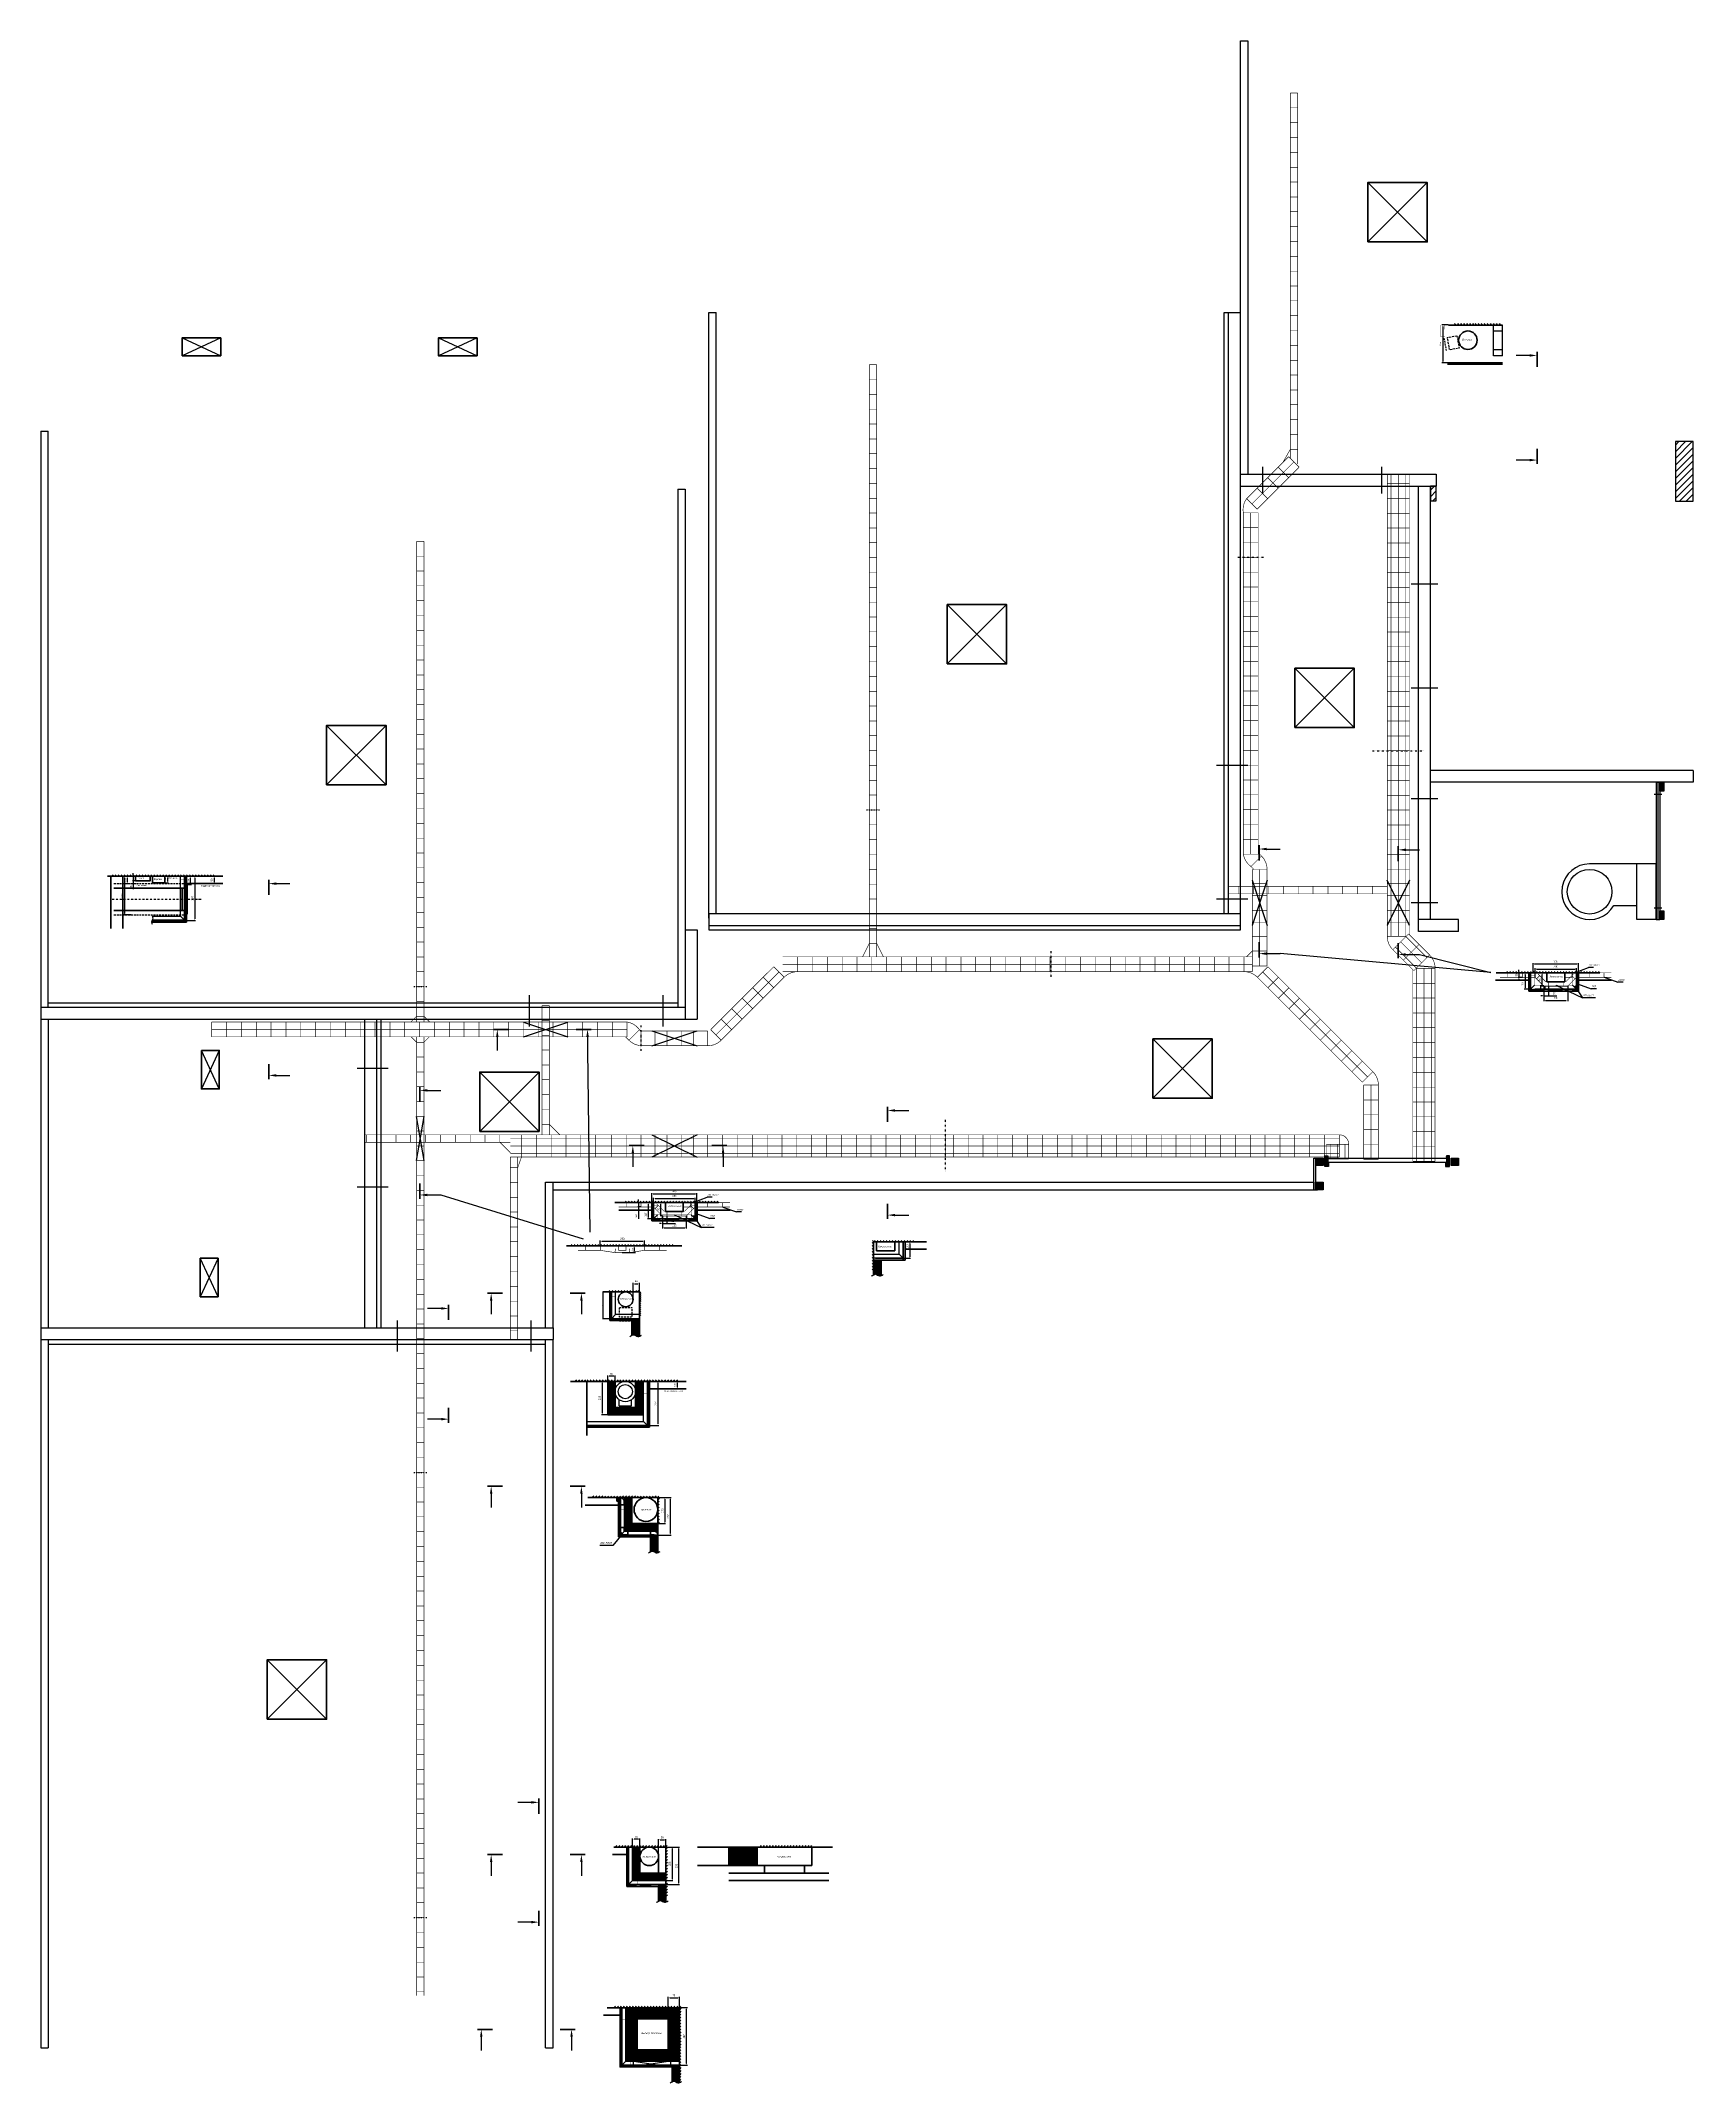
# Model space of a CAD drawing. Header units: millimetres. Extents: x 4451 to 17509, y 2501 to 27511.
# Drawn here: x 4451 to 15581, y 2501 to 16260 of the extents above; entities that cross this region are included whole.
import ezdxf

# ---------------------------------------------------------------- set-up
doc = ezdxf.new("R2010")
doc.units = ezdxf.units.MM
doc.header["$PDMODE"] = 34
doc.header["$PDSIZE"] = 50
for name, pattern in [('DASH2DOT', [31.75, 12.7, -6.35, 0, -6.35, 0, -6.35]), ('DASHDOT', [25.4, 12.7, -6.35, 0, -6.35]), ('DASHED', [19.05, 12.7, -6.35])]:
    doc.linetypes.add(name, pattern=pattern)
for name, color, linetype in [('04 Освещение', 7, 'Continuous'), ('05 Кабельные трассы', 7, 'Continuous'), ('10 Перегородки', 7, 'Continuous'), ('12 Разрезы', 7, 'Continuous')]:
    doc.layers.add(name, color=color, linetype=linetype)
doc.styles.get("Standard").update_dxf_attribs({"font": 'Ubuntu-R.ttf'})
doc.styles.add('ГОСТ-ISOCPEUR', font='isocpeui.ttf', dxfattribs={"width": 0.8})
doc.dimstyles.new('ISO-25', dxfattribs={"dimtxt": 2.5, "dimasz": 2.5, "dimexe": 1.25, "dimexo": 0.625, "dimtad": 1, "dimtxsty": 'Standard', "dimcen": 2.5, "dimadec": 0, "dimazin": 0, "dimtfac": 1, "dimtmove": 0, "dimatfit": 3, "dimfxl": 1, "dimarcsym": 0})
pattern_1 = [(45, (5e-12, 27260.613), (-22.45064, 22.45064), [])]
pattern_2 = [(45, (18.8997, -114.1033), (-2.245064, 2.245064), [])]

# ---------------------------------------------------------------- blocks, each defined once
blk = doc.blocks.new('*D345')
at = {"layer": '12 Разрезы', "color": 0, "lineweight": -2}
for p, q in [((8753, 3010), (8806, 3010)), ((8801, 2633), (8801, 3000)), ((8753, 2623), (8806, 2623))]:
    blk.add_line(p, q, dxfattribs=at)
at = {"layer": '12 Разрезы', "color": 0}
for points in [[(8803, 3000), (8799, 3000), (8801, 3010)], [(8799, 2633), (8803, 2633), (8801, 2623)]]:
    blk.add_solid(points, dxfattribs=at)
at = {"layer": 'Defpoints', "color": 0}
for p in [(8753, 3010), (8801, 3010), (8753, 2623)]:
    blk.add_point(p, dxfattribs=at)
at = {"layer": '12 Разрезы', "color": 0, "insert": (8784, 2816), "char_height": 12.5, "attachment_point": 5, "rotation": 90}
blk.add_mtext('387', dxfattribs=at)
blk = doc.blocks.new('*D349')
at = {"layer": '12 Разрезы', "color": 0, "lineweight": -2}
for p, q in [((8662, 4091), (8754, 4091)), ((8749, 3849), (8749, 4081)), ((8662, 3839), (8754, 3839))]:
    blk.add_line(p, q, dxfattribs=at)
at = {"layer": '12 Разрезы', "color": 0}
for points in [[(8751, 4081), (8747, 4081), (8749, 4091)], [(8747, 3849), (8751, 3849), (8749, 3839)]]:
    blk.add_solid(points, dxfattribs=at)
at = {"layer": 'Defpoints', "color": 0}
for p in [(8662, 4091), (8749, 4091), (8662, 3839)]:
    blk.add_point(p, dxfattribs=at)
at = {"layer": '12 Разрезы', "color": 0, "insert": (8732, 3965), "char_height": 12.5, "attachment_point": 5, "rotation": 90}
blk.add_mtext('252', dxfattribs=at)
blk = doc.blocks.new('*D351')
at = {"layer": '12 Разрезы', "color": 0, "lineweight": -2}
for p, q in [((8607, 6446), (8697, 6446)), ((8692, 6204), (8692, 6436)), ((8607, 6194), (8697, 6194))]:
    blk.add_line(p, q, dxfattribs=at)
at = {"layer": '12 Разрезы', "color": 0}
for points in [[(8694, 6436), (8690, 6436), (8692, 6446)], [(8690, 6204), (8694, 6204), (8692, 6194)]]:
    blk.add_solid(points, dxfattribs=at)
at = {"layer": 'Defpoints', "color": 0}
for p in [(8607, 6446), (8692, 6446), (8607, 6194)]:
    blk.add_point(p, dxfattribs=at)
at = {"layer": '12 Разрезы', "color": 0, "insert": (8675, 6320), "char_height": 12.5, "attachment_point": 5, "rotation": 90}
blk.add_mtext('252', dxfattribs=at)
blk = doc.blocks.new('ДКС 50520')
at = {"lineweight": -2}
for p, q in [((-1463, -329), (-1438, -329)), ((-1463, -353), (-1463, -329)), ((-1438, -329), (-1438, -353)), ((-1438, -353), (-1414, -353)), ((-1438, -378), (-1414, -378)), ((-1414, -378), (-1414, -353))]:
    blk.add_line(p, q, dxfattribs=at)
blk.add_arc((-1438, -353), 24.5, 180, 270, dxfattribs=at)
blk = doc.blocks.new('*D356')
at = {"layer": '12 Разрезы', "color": 0, "lineweight": -2}
for p, q in [((8296, 7831), (8235, 7831)), ((8238, 7656), (8238, 7826)), ((8296, 7651), (8235, 7651))]:
    blk.add_line(p, q, dxfattribs=at)
at = {"layer": '12 Разрезы', "color": 0}
for points in [[(8239, 7826), (8237, 7826), (8238, 7831)], [(8237, 7656), (8239, 7656), (8238, 7651)]]:
    blk.add_solid(points, dxfattribs=at)
at = {"layer": 'Defpoints', "color": 0}
for p in [(8238, 7831), (8296, 7831), (8296, 7651)]:
    blk.add_point(p, dxfattribs=at)
at = {"layer": '12 Разрезы', "color": 0, "insert": (8233, 7741), "char_height": 5, "attachment_point": 5, "rotation": 90}
blk.add_mtext('180', dxfattribs=at)
blk = doc.blocks.new('*D359')
at = {"layer": '12 Разрезы', "color": 0, "lineweight": -2}
for p, q in [((13932, 14346), (13889, 14346)), ((13894, 14336), (13894, 14101)), ((13926, 14091), (13889, 14091))]:
    blk.add_line(p, q, dxfattribs=at)
at = {"layer": '12 Разрезы', "color": 0}
for points in [[(13895, 14336), (13892, 14336), (13894, 14346)], [(13892, 14101), (13895, 14101), (13894, 14091)]]:
    blk.add_solid(points, dxfattribs=at)
at = {"layer": 'Defpoints', "color": 0}
for p in [(13932, 14346), (13894, 14091), (13926, 14091)]:
    blk.add_point(p, dxfattribs=at)
at = {"layer": '12 Разрезы', "color": 0, "insert": (13877, 14218), "char_height": 12.5, "attachment_point": 5, "rotation": 90}
blk.add_mtext('255', dxfattribs=at)
blk = doc.blocks.new('*D371')
at = {"layer": '12 Разрезы', "color": 0, "lineweight": -2}
for p, q in [((8579, 8434), (8537, 8434)), ((8542, 8424), (8542, 8334)), ((8579, 8324), (8537, 8324))]:
    blk.add_line(p, q, dxfattribs=at)
at = {"layer": '12 Разрезы', "color": 0}
for points in [[(8543, 8424), (8540, 8424), (8542, 8434)], [(8540, 8334), (8543, 8334), (8542, 8324)]]:
    blk.add_solid(points, dxfattribs=at)
at = {"layer": 'Defpoints', "color": 0}
for p in [(8579, 8434), (8542, 8324), (8579, 8324)]:
    blk.add_point(p, dxfattribs=at)
at = {"layer": '12 Разрезы', "color": 0, "insert": (8525, 8353), "char_height": 12.5, "attachment_point": 5, "rotation": 90}
blk.add_mtext('110', dxfattribs=at)
blk = doc.blocks.new('*D372')
at = {"layer": '12 Разрезы', "color": 0, "lineweight": -2}
for p, q in [((8494, 8434), (8473, 8434)), ((8494, 8404), (8473, 8404)), ((8478, 8444), (8478, 8454)), ((8478, 8434), (8478, 8324)), ((8478, 8434), (8478, 8404)), ((8478, 8394), (8478, 8384))]:
    blk.add_line(p, q, dxfattribs=at)
at = {"layer": '12 Разрезы', "color": 0}
for points in [[(8476, 8444), (8479, 8444), (8478, 8434)], [(8479, 8394), (8476, 8394), (8478, 8404)]]:
    blk.add_solid(points, dxfattribs=at)
at = {"layer": 'Defpoints', "color": 0}
for p in [(8478, 8404), (8494, 8434), (8494, 8404)]:
    blk.add_point(p, dxfattribs=at)
at = {"layer": '12 Разрезы', "color": 0, "insert": (8461, 8343), "char_height": 12.5, "attachment_point": 5, "rotation": 90}
blk.add_mtext('30', dxfattribs=at)
blk = doc.blocks.new('*D373')
at = {"layer": '12 Разрезы', "color": 0, "lineweight": -2}
for p, q in [((8566, 8434), (8566, 8498)), ((8576, 8493), (8861, 8493)), ((8871, 8434), (8871, 8498))]:
    blk.add_line(p, q, dxfattribs=at)
at = {"layer": '12 Разрезы', "color": 0}
for points in [[(8576, 8495), (8576, 8492), (8566, 8493)], [(8861, 8492), (8861, 8495), (8871, 8493)]]:
    blk.add_solid(points, dxfattribs=at)
at = {"layer": 'Defpoints', "color": 0}
for p in [(8566, 8434), (8871, 8493), (8871, 8434)]:
    blk.add_point(p, dxfattribs=at)
at = {"layer": '12 Разрезы', "color": 0, "insert": (8719, 8510), "char_height": 12.5, "attachment_point": 5}
blk.add_mtext('305', dxfattribs=at)
blk = doc.blocks.new('*D374')
at = {"layer": '12 Разрезы', "color": 0, "lineweight": -2}
for p, q in [((8639, 8344), (8639, 8259)), ((8649, 8264), (8789, 8264)), ((8799, 8344), (8799, 8259))]:
    blk.add_line(p, q, dxfattribs=at)
at = {"layer": '12 Разрезы', "color": 0}
for points in [[(8649, 8265), (8649, 8262), (8639, 8264)], [(8789, 8262), (8789, 8265), (8799, 8264)]]:
    blk.add_solid(points, dxfattribs=at)
at = {"layer": 'Defpoints', "color": 0}
for p in [(8639, 8344), (8799, 8344), (8799, 8264)]:
    blk.add_point(p, dxfattribs=at)
at = {"layer": '12 Разрезы', "color": 0, "insert": (8719, 8280), "char_height": 12.5, "attachment_point": 5}
blk.add_mtext('160', dxfattribs=at)
blk = doc.blocks.new('*D375')
at = {"layer": '12 Разрезы', "color": 0, "lineweight": -2}
for p, q in [((8639, 8434), (8623, 8434)), ((8628, 8354), (8628, 8424)), ((8639, 8344), (8623, 8344))]:
    blk.add_line(p, q, dxfattribs=at)
at = {"layer": '12 Разрезы', "color": 0}
for points in [[(8630, 8424), (8626, 8424), (8628, 8434)], [(8626, 8354), (8630, 8354), (8628, 8344)]]:
    blk.add_solid(points, dxfattribs=at)
at = {"layer": 'Defpoints', "color": 0}
for p in [(8628, 8434), (8639, 8434), (8639, 8344)]:
    blk.add_point(p, dxfattribs=at)
at = {"layer": '12 Разрезы', "color": 0, "insert": (8611, 8389), "char_height": 12.5, "attachment_point": 5, "rotation": 90}
blk.add_mtext('90', dxfattribs=at)
blk = doc.blocks.new('*D376')
at = {"layer": '12 Разрезы', "color": 0, "lineweight": -2}
for p, q in [((8579, 8404), (8579, 8466)), ((8589, 8461), (8849, 8461)), ((8859, 8404), (8859, 8466))]:
    blk.add_line(p, q, dxfattribs=at)
at = {"layer": '12 Разрезы', "color": 0}
for points in [[(8589, 8463), (8589, 8460), (8579, 8461)], [(8849, 8460), (8849, 8463), (8859, 8461)]]:
    blk.add_solid(points, dxfattribs=at)
at = {"layer": 'Defpoints', "color": 0}
for p in [(8579, 8404), (8859, 8461), (8859, 8404)]:
    blk.add_point(p, dxfattribs=at)
at = {"layer": '12 Разрезы', "color": 0, "insert": (8719, 8478), "char_height": 12.5, "attachment_point": 5}
blk.add_mtext('280', dxfattribs=at)
blk = doc.blocks.new('*D377')
at = {"layer": '12 Разрезы', "color": 0, "lineweight": -2}
for p, q in [((8629, 8293), (8619, 8293)), ((8639, 8344), (8639, 8288)), ((8639, 8293), (8727, 8293)), ((8639, 8293), (8669, 8293)), ((8669, 8344), (8669, 8288)), ((8679, 8293), (8689, 8293))]:
    blk.add_line(p, q, dxfattribs=at)
at = {"layer": '12 Разрезы', "color": 0}
for points in [[(8629, 8291), (8629, 8294), (8639, 8293)], [(8679, 8294), (8679, 8291), (8669, 8293)]]:
    blk.add_solid(points, dxfattribs=at)
at = {"layer": 'Defpoints', "color": 0}
for p in [(8639, 8344), (8669, 8344), (8669, 8293)]:
    blk.add_point(p, dxfattribs=at)
at = {"layer": '12 Разрезы', "color": 0, "insert": (8708, 8309), "char_height": 12.5, "attachment_point": 5}
blk.add_mtext('30', dxfattribs=at)
blk = doc.blocks.new('*D386')
at = {"layer": '12 Разрезы', "color": 0, "lineweight": -2}
for p, q in [((5089, 10632), (5069, 10632)), ((5089, 10602), (5069, 10602)), ((5074, 10642), (5074, 10652)), ((5074, 10632), (5074, 10544)), ((5074, 10632), (5074, 10602))]:
    blk.add_line(p, q, dxfattribs=at)
at = {"layer": '12 Разрезы', "color": 0}
for points in [[(5073, 10642), (5076, 10642), (5074, 10632)], [(5076, 10592), (5073, 10592), (5074, 10602)]]:
    blk.add_solid(points, dxfattribs=at)
at = {"layer": 'Defpoints', "color": 0}
for p in [(5074, 10602), (5089, 10632), (5089, 10602)]:
    blk.add_point(p, dxfattribs=at)
at = {"layer": '12 Разрезы', "color": 0, "insert": (5058, 10563), "char_height": 12.5, "attachment_point": 5, "rotation": 90}
blk.add_mtext('30', dxfattribs=at)
blk = doc.blocks.new('*D387')
at = {"layer": '12 Разрезы', "color": 0, "lineweight": -2}
for p, q in [((5287, 10632), (5310, 10632)), ((5305, 10622), (5305, 10597)), ((5287, 10587), (5310, 10587))]:
    blk.add_line(p, q, dxfattribs=at)
at = {"layer": '12 Разрезы', "color": 0}
for points in [[(5307, 10622), (5303, 10622), (5305, 10632)], [(5303, 10597), (5307, 10597), (5305, 10587)]]:
    blk.add_solid(points, dxfattribs=at)
at = {"layer": 'Defpoints', "color": 0}
for p in [(5287, 10632), (5287, 10587), (5305, 10587)]:
    blk.add_point(p, dxfattribs=at)
at = {"layer": '12 Разрезы', "color": 0, "insert": (5288, 10610), "char_height": 12.5, "attachment_point": 5, "rotation": 90}
blk.add_mtext('45', dxfattribs=at)
blk = doc.blocks.new('*D388')
at = {"layer": '12 Разрезы', "color": 0, "lineweight": -2}
for p, q in [((5432, 10632), (5465, 10632)), ((5460, 10587), (5460, 10622)), ((5432, 10577), (5465, 10577))]:
    blk.add_line(p, q, dxfattribs=at)
at = {"layer": '12 Разрезы', "color": 0}
for points in [[(5461, 10622), (5458, 10622), (5460, 10632)], [(5458, 10587), (5461, 10587), (5460, 10577)]]:
    blk.add_solid(points, dxfattribs=at)
at = {"layer": 'Defpoints', "color": 0}
for p in [(5432, 10632), (5460, 10632), (5432, 10577)]:
    blk.add_point(p, dxfattribs=at)
at = {"layer": '12 Разрезы', "color": 0, "insert": (5443, 10605), "char_height": 12.5, "attachment_point": 5, "rotation": 90}
blk.add_mtext('55', dxfattribs=at)
blk = doc.blocks.new('*D389')
at = {"layer": '12 Разрезы', "color": 0, "lineweight": -2}
for p, q in [((5046, 10632), (5028, 10632)), ((5033, 10622), (5033, 10592)), ((5046, 10582), (5028, 10582))]:
    blk.add_line(p, q, dxfattribs=at)
at = {"layer": '12 Разрезы', "color": 0}
for points in [[(5035, 10622), (5032, 10622), (5033, 10632)], [(5032, 10592), (5035, 10592), (5033, 10582)]]:
    blk.add_solid(points, dxfattribs=at)
at = {"layer": 'Defpoints', "color": 0}
for p in [(5046, 10632), (5033, 10582), (5046, 10582)]:
    blk.add_point(p, dxfattribs=at)
at = {"layer": '12 Разрезы', "color": 0, "insert": (5017, 10607), "char_height": 12.5, "attachment_point": 5, "rotation": 90}
blk.add_mtext('50', dxfattribs=at)
blk = doc.blocks.new('*D390')
at = {"layer": '12 Разрезы', "color": 0, "lineweight": -2}
for p, q in [((5003, 10632), (5021, 10632)), ((5016, 10382), (5016, 10622)), ((5059, 10372), (5011, 10372))]:
    blk.add_line(p, q, dxfattribs=at)
at = {"layer": '12 Разрезы', "color": 0}
for points in [[(5018, 10622), (5014, 10622), (5016, 10632)], [(5014, 10382), (5018, 10382), (5016, 10372)]]:
    blk.add_solid(points, dxfattribs=at)
at = {"layer": 'Defpoints', "color": 0}
for p in [(5003, 10632), (5016, 10632), (5059, 10372)]:
    blk.add_point(p, dxfattribs=at)
at = {"layer": '12 Разрезы', "color": 0, "insert": (5000, 10502), "char_height": 12.5, "attachment_point": 5, "rotation": 90}
blk.add_mtext('260', dxfattribs=at)
blk = doc.blocks.new('*D391')
at = {"layer": '12 Разрезы', "color": 0, "lineweight": -2}
for p, q in [((5678, 10632), (5614, 10632)), ((5619, 10622), (5619, 10592)), ((5678, 10582), (5614, 10582))]:
    blk.add_line(p, q, dxfattribs=at)
at = {"layer": '12 Разрезы', "color": 0}
for points in [[(5620, 10622), (5617, 10622), (5619, 10632)], [(5617, 10592), (5620, 10592), (5619, 10582)]]:
    blk.add_solid(points, dxfattribs=at)
at = {"layer": 'Defpoints', "color": 0}
for p in [(5678, 10632), (5619, 10582), (5678, 10582)]:
    blk.add_point(p, dxfattribs=at)
at = {"layer": '12 Разрезы', "color": 0, "insert": (5602, 10607), "char_height": 12.5, "attachment_point": 5, "rotation": 90}
blk.add_mtext('50', dxfattribs=at)
blk = doc.blocks.new('*D392')
at = {"layer": '12 Разрезы', "color": 0, "lineweight": -2}
for p, q in [((5419, 10632), (5494, 10632)), ((5489, 10622), (5489, 10345)), ((5419, 10335), (5494, 10335))]:
    blk.add_line(p, q, dxfattribs=at)
at = {"layer": '12 Разрезы', "color": 0}
for points in [[(5491, 10622), (5487, 10622), (5489, 10632)], [(5487, 10345), (5491, 10345), (5489, 10335)]]:
    blk.add_solid(points, dxfattribs=at)
at = {"layer": 'Defpoints', "color": 0}
for p in [(5419, 10632), (5419, 10335), (5489, 10335)]:
    blk.add_point(p, dxfattribs=at)
at = {"layer": '12 Разрезы', "color": 0, "insert": (5472, 10484), "char_height": 12.5, "attachment_point": 5, "rotation": 90}
blk.add_mtext('297', dxfattribs=at)
blk = doc.blocks.new('*D393')
at = {"layer": '12 Разрезы', "color": 0, "lineweight": -2}
for p, q in [((10261, 8169), (10309, 8169)), ((10304, 8159), (10304, 8069)), ((10261, 8059), (10309, 8059))]:
    blk.add_line(p, q, dxfattribs=at)
at = {"layer": '12 Разрезы', "color": 0}
for points in [[(10306, 8159), (10303, 8159), (10304, 8169)], [(10303, 8069), (10306, 8069), (10304, 8059)]]:
    blk.add_solid(points, dxfattribs=at)
at = {"layer": 'Defpoints', "color": 0}
for p in [(10261, 8169), (10261, 8059), (10304, 8059)]:
    blk.add_point(p, dxfattribs=at)
at = {"layer": '12 Разрезы', "color": 0, "insert": (10288, 8139), "char_height": 12.5, "attachment_point": 5, "rotation": 90}
blk.add_mtext('110', dxfattribs=at)
blk = doc.blocks.new('*D397')
at = {"layer": '12 Разрезы', "color": 0, "lineweight": -2}
for p, q in [((8219, 8142), (8219, 8178)), ((8229, 8173), (8507, 8173)), ((8517, 8142), (8517, 8178))]:
    blk.add_line(p, q, dxfattribs=at)
at = {"layer": '12 Разрезы', "color": 0}
for points in [[(8229, 8175), (8229, 8172), (8219, 8173)], [(8507, 8172), (8507, 8175), (8517, 8173)]]:
    blk.add_solid(points, dxfattribs=at)
at = {"layer": 'Defpoints', "color": 0}
for p in [(8219, 8142), (8517, 8173), (8517, 8142)]:
    blk.add_point(p, dxfattribs=at)
at = {"layer": '12 Разрезы', "color": 0, "insert": (8368, 8190), "char_height": 12.5, "attachment_point": 5}
blk.add_mtext('298', dxfattribs=at)
blk = doc.blocks.new('*D398')
at = {"layer": '12 Разрезы', "color": 0, "lineweight": -2}
for p, q in [((8368, 8142), (8456, 8142)), ((8451, 8107), (8451, 8132)), ((8368, 8097), (8456, 8097))]:
    blk.add_line(p, q, dxfattribs=at)
at = {"layer": '12 Разрезы', "color": 0}
for points in [[(8452, 8132), (8449, 8132), (8451, 8142)], [(8449, 8107), (8452, 8107), (8451, 8097)]]:
    blk.add_solid(points, dxfattribs=at)
at = {"layer": 'Defpoints', "color": 0}
for p in [(8368, 8142), (8451, 8142), (8368, 8097)]:
    blk.add_point(p, dxfattribs=at)
at = {"layer": '12 Разрезы', "color": 0, "insert": (8434, 8119), "char_height": 12.5, "attachment_point": 5, "rotation": 90}
blk.add_mtext('45', dxfattribs=at)
blk = doc.blocks.new('*D399')
at = {"layer": '12 Разрезы', "color": 0, "lineweight": -2}
for p, q in [((14486, 9981), (14444, 9981)), ((14449, 9971), (14449, 9881)), ((14486, 9871), (14444, 9871))]:
    blk.add_line(p, q, dxfattribs=at)
at = {"layer": '12 Разрезы', "color": 0}
for points in [[(14451, 9971), (14447, 9971), (14449, 9981)], [(14447, 9881), (14451, 9881), (14449, 9871)]]:
    blk.add_solid(points, dxfattribs=at)
at = {"layer": 'Defpoints', "color": 0}
for p in [(14486, 9981), (14449, 9871), (14486, 9871)]:
    blk.add_point(p, dxfattribs=at)
at = {"layer": '12 Разрезы', "color": 0, "insert": (14432, 9904), "char_height": 12.5, "attachment_point": 5, "rotation": 90}
blk.add_mtext('110', dxfattribs=at)
blk = doc.blocks.new('*D400')
at = {"layer": '12 Разрезы', "color": 0, "lineweight": -2}
for p, q in [((14431, 9981), (14402, 9981)), ((14431, 9951), (14402, 9951)), ((14407, 9991), (14407, 10001)), ((14407, 9981), (14407, 9951)), ((14407, 9941), (14407, 9931))]:
    blk.add_line(p, q, dxfattribs=at)
at = {"layer": '12 Разрезы', "color": 0}
for points in [[(14405, 9991), (14408, 9991), (14407, 9981)], [(14408, 9941), (14405, 9941), (14407, 9951)]]:
    blk.add_solid(points, dxfattribs=at)
at = {"layer": 'Defpoints', "color": 0}
for p in [(14407, 9951), (14431, 9981), (14431, 9951)]:
    blk.add_point(p, dxfattribs=at)
at = {"layer": '12 Разрезы', "color": 0, "insert": (14390, 9966), "char_height": 12.5, "attachment_point": 5, "rotation": 90}
blk.add_mtext('30', dxfattribs=at)
blk = doc.blocks.new('*D401')
at = {"layer": '12 Разрезы', "color": 0, "lineweight": -2}
for p, q in [((14503, 9981), (14503, 10046)), ((14808, 9981), (14808, 10046)), ((14513, 10041), (14798, 10041))]:
    blk.add_line(p, q, dxfattribs=at)
at = {"layer": '12 Разрезы', "color": 0}
for points in [[(14513, 10043), (14513, 10039), (14503, 10041)], [(14798, 10039), (14798, 10043), (14808, 10041)]]:
    blk.add_solid(points, dxfattribs=at)
at = {"layer": 'Defpoints', "color": 0}
for p in [(14503, 9981), (14808, 10041), (14808, 9981)]:
    blk.add_point(p, dxfattribs=at)
at = {"layer": '12 Разрезы', "color": 0, "insert": (14656, 10058), "char_height": 12.5, "attachment_point": 5}
blk.add_mtext('305', dxfattribs=at)
blk = doc.blocks.new('*D402')
at = {"layer": '12 Разрезы', "color": 0, "lineweight": -2}
for p, q in [((14576, 9891), (14576, 9791)), ((14586, 9796), (14726, 9796)), ((14736, 9891), (14736, 9791))]:
    blk.add_line(p, q, dxfattribs=at)
at = {"layer": '12 Разрезы', "color": 0}
for points in [[(14586, 9798), (14586, 9795), (14576, 9796)], [(14726, 9795), (14726, 9798), (14736, 9796)]]:
    blk.add_solid(points, dxfattribs=at)
at = {"layer": 'Defpoints', "color": 0}
for p in [(14576, 9891), (14736, 9891), (14736, 9796)]:
    blk.add_point(p, dxfattribs=at)
at = {"layer": '12 Разрезы', "color": 0, "insert": (14656, 9813), "char_height": 12.5, "attachment_point": 5}
blk.add_mtext('160', dxfattribs=at)
blk = doc.blocks.new('*D403')
at = {"layer": '12 Разрезы', "color": 0, "lineweight": -2}
for p, q in [((14576, 9981), (14560, 9981)), ((14565, 9901), (14565, 9971)), ((14576, 9891), (14560, 9891))]:
    blk.add_line(p, q, dxfattribs=at)
at = {"layer": '12 Разрезы', "color": 0}
for points in [[(14567, 9971), (14563, 9971), (14565, 9981)], [(14563, 9901), (14567, 9901), (14565, 9891)]]:
    blk.add_solid(points, dxfattribs=at)
at = {"layer": 'Defpoints', "color": 0}
for p in [(14565, 9981), (14576, 9981), (14576, 9891)]:
    blk.add_point(p, dxfattribs=at)
at = {"layer": '12 Разрезы', "color": 0, "insert": (14548, 9936), "char_height": 12.5, "attachment_point": 5, "rotation": 90}
blk.add_mtext('90', dxfattribs=at)
blk = doc.blocks.new('*D404')
at = {"layer": '12 Разрезы', "color": 0, "lineweight": -2}
for p, q in [((14516, 9951), (14516, 10012)), ((14526, 10007), (14786, 10007)), ((14796, 9951), (14796, 10012))]:
    blk.add_line(p, q, dxfattribs=at)
at = {"layer": '12 Разрезы', "color": 0}
for points in [[(14526, 10009), (14526, 10006), (14516, 10007)], [(14786, 10006), (14786, 10009), (14796, 10007)]]:
    blk.add_solid(points, dxfattribs=at)
at = {"layer": 'Defpoints', "color": 0}
for p in [(14516, 9951), (14796, 10007), (14796, 9951)]:
    blk.add_point(p, dxfattribs=at)
at = {"layer": '12 Разрезы', "color": 0, "insert": (14656, 10024), "char_height": 12.5, "attachment_point": 5}
blk.add_mtext('280', dxfattribs=at)
blk = doc.blocks.new('*D405')
at = {"layer": '12 Разрезы', "color": 0, "lineweight": -2}
for p, q in [((14566, 9827), (14556, 9827)), ((14576, 9891), (14576, 9822)), ((14576, 9827), (14664, 9827)), ((14576, 9827), (14606, 9827)), ((14606, 9891), (14606, 9822)), ((14616, 9827), (14626, 9827))]:
    blk.add_line(p, q, dxfattribs=at)
at = {"layer": '12 Разрезы', "color": 0}
for points in [[(14566, 9825), (14566, 9828), (14576, 9827)], [(14616, 9828), (14616, 9825), (14606, 9827)]]:
    blk.add_solid(points, dxfattribs=at)
at = {"layer": 'Defpoints', "color": 0}
for p in [(14576, 9891), (14606, 9891), (14606, 9827)]:
    blk.add_point(p, dxfattribs=at)
at = {"layer": '12 Разрезы', "color": 0, "insert": (14645, 9843), "char_height": 12.5, "attachment_point": 5}
blk.add_mtext('30', dxfattribs=at)
blk = doc.blocks.new('*D411')
at = {"layer": '12 Разрезы', "color": 0, "lineweight": -2}
for p, q in [((8797, 7229), (8733, 7229)), ((8797, 7179), (8733, 7179)), ((8738, 7219), (8738, 7189))]:
    blk.add_line(p, q, dxfattribs=at)
at = {"layer": '12 Разрезы', "color": 0}
for points in [[(8740, 7219), (8736, 7219), (8738, 7229)], [(8736, 7189), (8740, 7189), (8738, 7179)]]:
    blk.add_solid(points, dxfattribs=at)
at = {"layer": 'Defpoints', "color": 0}
for p in [(8738, 7179), (8797, 7229), (8797, 7179)]:
    blk.add_point(p, dxfattribs=at)
at = {"layer": '12 Разрезы', "color": 0, "insert": (8722, 7204), "char_height": 12.5, "attachment_point": 5, "rotation": 90}
blk.add_mtext('50', dxfattribs=at)
blk = doc.blocks.new('*D412')
at = {"layer": '12 Разрезы', "color": 0, "lineweight": -2}
for p, q in [((8539, 7229), (8613, 7229)), ((8608, 7219), (8608, 6942)), ((8539, 6932), (8613, 6932))]:
    blk.add_line(p, q, dxfattribs=at)
at = {"layer": '12 Разрезы', "color": 0}
for points in [[(8610, 7219), (8607, 7219), (8608, 7229)], [(8607, 6942), (8610, 6942), (8608, 6932)]]:
    blk.add_solid(points, dxfattribs=at)
at = {"layer": 'Defpoints', "color": 0}
for p in [(8539, 7229), (8539, 6932), (8608, 6932)]:
    blk.add_point(p, dxfattribs=at)
at = {"layer": '12 Разрезы', "color": 0, "insert": (8592, 7081), "char_height": 12.5, "attachment_point": 5, "rotation": 90}
blk.add_mtext('297', dxfattribs=at)
blk = doc.blocks.new('*D413')
at = {"layer": '12 Разрезы', "color": 0, "lineweight": -2}
for p, q in [((8612, 4029), (8612, 4145)), ((8622, 4140), (8652, 4140)), ((8662, 4029), (8662, 4145))]:
    blk.add_line(p, q, dxfattribs=at)
at = {"layer": '12 Разрезы', "color": 0}
for points in [[(8622, 4142), (8622, 4139), (8612, 4140)], [(8652, 4139), (8652, 4142), (8662, 4140)]]:
    blk.add_solid(points, dxfattribs=at)
at = {"layer": 'Defpoints', "color": 0}
for p in [(8662, 4140), (8612, 4029), (8662, 4029)]:
    blk.add_point(p, dxfattribs=at)
at = {"layer": '12 Разрезы', "color": 0, "insert": (8637, 4157), "char_height": 12.5, "attachment_point": 5}
blk.add_mtext('50', dxfattribs=at)
blk = doc.blocks.new('*D414')
at = {"layer": '12 Разрезы', "color": 0, "lineweight": -2}
for p, q in [((8437, 4091), (8437, 4149)), ((8477, 4144), (8447, 4144)), ((8487, 4091), (8487, 4149))]:
    blk.add_line(p, q, dxfattribs=at)
at = {"layer": '12 Разрезы', "color": 0}
for points in [[(8447, 4146), (8447, 4143), (8437, 4144)], [(8477, 4143), (8477, 4146), (8487, 4144)]]:
    blk.add_solid(points, dxfattribs=at)
at = {"layer": 'Defpoints', "color": 0}
for p in [(8437, 4144), (8437, 4091), (8487, 4091)]:
    blk.add_point(p, dxfattribs=at)
at = {"layer": '12 Разрезы', "color": 0, "insert": (8462, 4161), "char_height": 12.5, "attachment_point": 5}
blk.add_mtext('50', dxfattribs=at)
blk = doc.blocks.new('*D415')
at = {"layer": '12 Разрезы', "color": 0, "lineweight": -2}
for p, q in [((8678, 2935), (8678, 3082)), ((8688, 3077), (8743, 3077)), ((8753, 2936), (8753, 3082))]:
    blk.add_line(p, q, dxfattribs=at)
at = {"layer": '12 Разрезы', "color": 0}
for points in [[(8688, 3078), (8688, 3075), (8678, 3077)], [(8743, 3075), (8743, 3078), (8753, 3077)]]:
    blk.add_solid(points, dxfattribs=at)
at = {"layer": 'Defpoints', "color": 0}
for p in [(8753, 3077), (8678, 2935), (8753, 2936)]:
    blk.add_point(p, dxfattribs=at)
at = {"layer": '12 Разрезы', "color": 0, "insert": (8715, 3093), "char_height": 12.5, "attachment_point": 5}
blk.add_mtext('75', dxfattribs=at)
blk = doc.blocks.new('*D417')
at = {"layer": '12 Разрезы', "color": 0, "lineweight": -2}
for p, q in [((8662, 4091), (8708, 4091)), ((8703, 4081), (8703, 3876)), ((8662, 3866), (8708, 3866))]:
    blk.add_line(p, q, dxfattribs=at)
at = {"layer": '12 Разрезы', "color": 0}
for points in [[(8705, 4081), (8702, 4081), (8703, 4091)], [(8702, 3876), (8705, 3876), (8703, 3866)]]:
    blk.add_solid(points, dxfattribs=at)
at = {"layer": 'Defpoints', "color": 0}
for p in [(8662, 4091), (8662, 3866), (8703, 3866)]:
    blk.add_point(p, dxfattribs=at)
at = {"layer": '12 Разрезы', "color": 0, "insert": (8687, 3979), "char_height": 12.5, "attachment_point": 5, "rotation": 90}
blk.add_mtext('225', dxfattribs=at)
blk = doc.blocks.new('*D418')
at = {"layer": '12 Разрезы', "color": 0, "lineweight": -2}
for p, q in [((8607, 6446), (8659, 6446)), ((8654, 6436), (8654, 6281)), ((8607, 6271), (8659, 6271))]:
    blk.add_line(p, q, dxfattribs=at)
at = {"layer": '12 Разрезы', "color": 0}
for points in [[(8656, 6436), (8653, 6436), (8654, 6446)], [(8653, 6281), (8656, 6281), (8654, 6271)]]:
    blk.add_solid(points, dxfattribs=at)
at = {"layer": 'Defpoints', "color": 0}
for p in [(8607, 6446), (8607, 6271), (8654, 6271)]:
    blk.add_point(p, dxfattribs=at)
at = {"layer": '12 Разрезы', "color": 0, "insert": (8638, 6358), "char_height": 12.5, "attachment_point": 5, "rotation": 90}
blk.add_mtext('175', dxfattribs=at)
blk = doc.blocks.new('*D419')
at = {"layer": '12 Разрезы', "color": 0, "lineweight": -2}
for p, q in [((8270, 7229), (8270, 7268)), ((8310, 7263), (8280, 7263)), ((8320, 7229), (8320, 7268))]:
    blk.add_line(p, q, dxfattribs=at)
at = {"layer": '12 Разрезы', "color": 0}
for points in [[(8280, 7264), (8280, 7261), (8270, 7263)], [(8310, 7261), (8310, 7264), (8320, 7263)]]:
    blk.add_solid(points, dxfattribs=at)
at = {"layer": 'Defpoints', "color": 0}
for p in [(8270, 7263), (8270, 7229), (8320, 7229)]:
    blk.add_point(p, dxfattribs=at)
at = {"layer": '12 Разрезы', "color": 0, "insert": (8295, 7279), "char_height": 12.5, "attachment_point": 5}
blk.add_mtext('50', dxfattribs=at)
blk = doc.blocks.new('*D420')
at = {"layer": '12 Разрезы', "color": 0, "lineweight": -2}
for p, q in [((8270, 7229), (8227, 7229)), ((8232, 7219), (8232, 7014)), ((8270, 7004), (8227, 7004))]:
    blk.add_line(p, q, dxfattribs=at)
at = {"layer": '12 Разрезы', "color": 0}
for points in [[(8233, 7219), (8230, 7219), (8232, 7229)], [(8230, 7014), (8233, 7014), (8232, 7004)]]:
    blk.add_solid(points, dxfattribs=at)
at = {"layer": 'Defpoints', "color": 0}
for p in [(8270, 7229), (8232, 7004), (8270, 7004)]:
    blk.add_point(p, dxfattribs=at)
at = {"layer": '12 Разрезы', "color": 0, "insert": (8215, 7117), "char_height": 12.5, "attachment_point": 5, "rotation": 90}
blk.add_mtext('225', dxfattribs=at)
blk = doc.blocks.new('*D421')
at = {"layer": '12 Разрезы', "color": 0, "lineweight": -2}
for p, q in [((8441, 7781), (8441, 7892)), ((8451, 7887), (8473, 7887)), ((8483, 7781), (8483, 7892))]:
    blk.add_line(p, q, dxfattribs=at)
at = {"layer": '12 Разрезы', "color": 0}
for points in [[(8451, 7889), (8451, 7886), (8441, 7887)], [(8473, 7886), (8473, 7889), (8483, 7887)]]:
    blk.add_solid(points, dxfattribs=at)
at = {"layer": 'Defpoints', "color": 0}
for p in [(8483, 7887), (8441, 7781), (8483, 7781)]:
    blk.add_point(p, dxfattribs=at)
at = {"layer": '12 Разрезы', "color": 0, "insert": (8462, 7904), "char_height": 12.5, "attachment_point": 5}
blk.add_mtext('43', dxfattribs=at)

msp = doc.modelspace()

# ---------------------------------------------------------------- hatches: boundary and pattern name
at = {"layer": '10 Перегородки'}
h = msp.add_hatch(dxfattribs=at)
h.set_pattern_fill('ANSI31', color=1, scale=10, style=0)
h.set_pattern_definition(pattern_1)
h.paths.add_polyline_path([(15461.234, 13560.115), (15461.234, 13159.865), (15581.234, 13159.865), (15581.234, 13560.115)])
h = msp.add_hatch(dxfattribs=at)
h.set_pattern_fill('ANSI31', color=1, scale=10, style=0)
h.set_pattern_definition(pattern_1)
h.paths.add_polyline_path([(13811.234, 13260.115), (13811.234, 13160.115), (13851.234, 13160.115), (13851.234, 13260.115)])
at = {"layer": '10 Перегородки', "lineweight": -2}
for points in [[(15383.234, 11205.115), (15356.234, 11205.115), (15356.234, 11265.115), (15383.234, 11265.115)], [(15383.234, 10340.115), (15356.234, 10340.115), (15356.234, 10400.115), (15383.234, 10400.115)], [(13038.734, 8682.615), (13038.734, 8732.615), (13088.734, 8732.615), (13088.734, 8682.615)], [(13951.234, 8682.615), (13951.234, 8732.615), (14001.234, 8732.615), (14001.234, 8682.615)], [(13038.734, 8520.115), (13038.734, 8570.115), (13088.734, 8570.115), (13088.734, 8520.115)]]:
    msp.add_hatch(color=30, dxfattribs=at).paths.add_polyline_path(points)
h = msp.add_hatch(dxfattribs=at)
h.set_pattern_fill('ANSI31', color=1, style=0)
h.set_pattern_definition(pattern_2)
h.paths.add_polyline_path([(13099.984, 8747.615), (13119.984, 8747.615), (13119.984, 8702.615), (13125.984, 8702.615), (13125.984, 8677.615), (13099.984, 8677.615)])
h = msp.add_hatch(dxfattribs=at)
h.set_pattern_fill('ANSI31', color=1, style=0)
h.set_pattern_definition(pattern_2)
h.paths.add_polyline_path([(13939.984, 8747.615), (13919.984, 8747.615), (13919.984, 8702.615), (13913.984, 8702.615), (13913.984, 8677.615), (13939.984, 8677.615)])
at = {"layer": '12 Разрезы'}
h = msp.add_hatch(dxfattribs=at)
h.set_pattern_fill('ANSI31', color=252, style=0)
h.set_pattern_definition([(45, (4963.2136, 10418.3772), (-2.245064, 2.245064), [])])
edge = h.paths.add_edge_path()
edge.add_line((5431.926, 10322.67), (5431.926, 10372.17))
edge.add_line((5431.926, 10372.17), (5419.426, 10372.17))
edge.add_line((5419.426, 10372.17), (5419.426, 10335.17))
edge.add_line((5419.426, 10335.17), (5201.654, 10335.17))
edge.add_spline(control_points=[(5201.654, 10335.17), (5200.503, 10332.579), (5198.997, 10328.468), (5199.256, 10324.236), (5199.489, 10322.67)], knot_values=[16.460305355, 16.460305355, 16.460305355, 16.460305355, 24.756129494, 29.568130784, 29.568130784, 29.568130784, 29.568130784], degree=3, periodic=0)
edge.add_line((5199.489, 10322.67), (5431.926, 10322.67))
h.paths.add_polyline_path([(5431.926, 10372.17), (5431.926, 10402.17), (5419.426, 10402.17), (5419.426, 10372.17)])
h.paths.add_polyline_path([(5431.926, 10402.17), (5431.926, 10477.17), (5419.426, 10477.17), (5419.426, 10402.17)])
h.paths.add_polyline_path([(5431.926, 10477.17), (5431.926, 10509.67), (5419.426, 10509.67), (5419.426, 10477.17)])
h.paths.add_polyline_path([(5431.926, 10509.67), (5431.926, 10522.17), (5419.426, 10522.17), (5419.426, 10509.67)])
h.paths.add_polyline_path([(5431.926, 10522.17), (5431.926, 10551.8), (5419.426, 10551.8), (5419.426, 10522.17)])
h.paths.add_polyline_path([(5431.926, 10552.17), (5431.926, 10582.17), (5419.426, 10582.17), (5419.426, 10552.17)])
h.paths.add_polyline_path([(5431.926, 10582.17), (5431.926, 10632.17), (5419.426, 10632.17), (5419.426, 10582.17)])
h = msp.add_hatch(dxfattribs=at)
h.set_pattern_fill('ANSI31', color=252, angle=90, style=0)
h.set_pattern_definition([(135, (94.534, -133.4596), (-2.24506403, -2.24506403), [])])
h.paths.add_polyline_path([(14485.832, 9951.238), (14485.832, 9981.238), (14473.332, 9981.238), (14473.332, 9951.238)])
h.paths.add_polyline_path([(14485.832, 9901.238), (14485.832, 9951.238), (14473.332, 9951.238), (14473.332, 9858.738), (14485.832, 9858.738)])
h.paths.add_polyline_path([(14569.332, 9858.738), (14569.332, 9871.238), (14485.832, 9871.238), (14485.832, 9858.738)])
h.paths.add_polyline_path([(14795.832, 9858.738), (14795.832, 9871.238), (14769.332, 9871.238), (14769.332, 9858.738)])
h.paths.add_polyline_path([(14808.332, 9858.738), (14808.332, 9951.238), (14795.832, 9951.238), (14795.832, 9873.468), (14805.642, 9858.738)])
h.paths.add_polyline_path([(14808.332, 9951.238), (14808.332, 9981.238), (14795.832, 9981.238), (14795.832, 9961.738), (14795.832, 9953.238), (14795.832, 9951.238)])
h.paths.add_polyline_path([(14805.642, 9858.738), (14795.832, 9873.468), (14795.832, 9858.738)], flags=16)
h = msp.add_hatch(dxfattribs=at)
h.set_pattern_fill('ANSI31', color=252, angle=90, style=0)
h.paths.add_polyline_path([(8578.734, 8405.55), (8578.734, 8433.55), (8566.234, 8433.55), (8566.234, 8403.55), (8578.734, 8403.55)])
h.paths.add_polyline_path([(8578.734, 8323.55), (8578.734, 8403.55), (8566.234, 8403.55), (8566.234, 8311.05), (8578.734, 8311.05)])
h.paths.add_polyline_path([(8618.734, 8311.05), (8618.734, 8323.55), (8578.734, 8323.55), (8578.734, 8311.05)])
h.paths.add_polyline_path([(8858.734, 8311.05), (8858.734, 8323.55), (8818.734, 8323.55), (8818.734, 8311.05)])
h.paths.add_polyline_path([(8871.234, 8311.05), (8871.234, 8403.55), (8858.734, 8403.55), (8858.734, 8325.78), (8868.545, 8311.05)])
h.paths.add_polyline_path([(8871.234, 8403.55), (8871.234, 8433.55), (8858.734, 8433.55), (8858.734, 8405.55), (8858.734, 8403.55)])
h.paths.add_polyline_path([(8868.545, 8311.05), (8858.734, 8325.78), (8858.734, 8311.05)], flags=16)
at = {"layer": '12 Разрезы', "lineweight": -2}
h = msp.add_hatch(dxfattribs=at)
h.set_pattern_fill('ANSI31', color=256, scale=2, angle=90, style=0)
h.set_pattern_definition([(135, (1357.927, 5423.5103), (-4.490128, -4.490128), [])])
edge = h.paths.add_edge_path()
edge.add_line((10110.748, 7940.464), (10110.748, 8046.134))
edge.add_line((10110.748, 8046.134), (10110.748, 8046.134))
edge.add_line((10110.748, 8046.134), (10060.748, 8046.134))
edge.add_line((10060.748, 8046.134), (10060.748, 7946.464))
edge.add_spline(control_points=[(10060.748, 7946.464), (10065.471, 7948.929), (10078.727, 7954.414), (10094.445, 7937.193), (10107.195, 7939.23), (10110.748, 7940.464)], knot_values=[14.452054627, 14.452054627, 14.452054627, 14.452054627, 29.605317308, 57.290099857, 68.237906932, 68.237906932, 68.237906932, 68.237906932], degree=3, periodic=0)
at = {"layer": '12 Разрезы'}
h = msp.add_hatch(dxfattribs=at)
h.set_pattern_fill('ANSI31', color=252, angle=90, style=0)
h.set_pattern_definition([(135, (3.2493, 0), (-2.245064, -2.245064), [])])
h.paths.add_polyline_path([(8295.589, 7651.455), (8295.589, 7831.455), (8283.089, 7831.455), (8283.089, 7638.955), (8295.589, 7638.955)])
h.paths.add_polyline_path([(8333.089, 7638.955), (8333.089, 7651.455), (8295.589, 7651.455), (8295.589, 7638.955)])
h.paths.add_polyline_path([(8483.089, 7638.955), (8483.089, 7651.455), (8433.089, 7651.455), (8433.089, 7638.955)])
at = {"layer": '12 Разрезы', "lineweight": -2}
h = msp.add_hatch(dxfattribs=at)
h.set_pattern_fill('ANSI31', color=256, scale=2, angle=90, style=0)
h.set_pattern_definition([(135, (-269.7324, 5016.332), (-4.490128, -4.490128), [])])
edge = h.paths.add_edge_path()
edge.add_line((8483.089, 7533.285), (8483.089, 7638.955))
edge.add_line((8483.089, 7638.955), (8483.089, 7638.955))
edge.add_line((8483.089, 7638.955), (8433.089, 7638.955))
edge.add_line((8433.089, 7638.955), (8433.089, 7539.285))
edge.add_spline(control_points=[(8433.089, 7539.285), (8437.812, 7541.751), (8451.068, 7547.236), (8466.786, 7530.015), (8479.536, 7532.051), (8483.089, 7533.285)], knot_values=[14.452054628, 14.452054628, 14.452054628, 14.452054628, 29.605317308, 57.290099857, 68.237906938, 68.237906938, 68.237906938, 68.237906938], degree=3, periodic=0)
at = {"layer": '12 Разрезы'}
h = msp.add_hatch(dxfattribs=at)
h.set_pattern_fill('ANSI31', color=252, angle=90, style=0)
h.paths.add_polyline_path([(8279.261, 6919.503), (8279.261, 6932.003), (8128.761, 6932.003), (8128.761, 6919.503)])
h.paths.add_polyline_path([(8551.261, 6919.503), (8551.261, 7229.003), (8538.761, 7229.003), (8538.761, 6932.003), (8479.261, 6932.003), (8479.261, 6919.503)])
h = msp.add_hatch(dxfattribs=at)
h.set_pattern_fill('ANSI31', color=252, style=0)
h.paths.add_polyline_path([(8319.511, 7004.003), (8319.511, 7229.003), (8269.511, 7229.003), (8269.511, 7004.003)])
h.paths.add_polyline_path([(8457.011, 7004.003), (8457.011, 7054.003), (8319.511, 7054.003), (8319.511, 7004.003)])
h.paths.add_polyline_path([(8507.011, 7004.003), (8507.011, 7229.003), (8457.011, 7229.003), (8457.011, 7004.003)])
h = msp.add_hatch(dxfattribs=at)
h.set_pattern_fill('ANSI31', color=252, angle=90, style=0)
h.set_pattern_definition([(135, (-1874.4603, 2347.1784), (-2.245064, -2.245064), [])])
h.paths.add_polyline_path([(8355.286, 6181.233), (8355.286, 6445.733), (8342.786, 6445.733), (8342.786, 6181.233)])
h.paths.add_polyline_path([(8607.286, 6181.233), (8607.286, 6193.733), (8579.286, 6193.733), (8355.286, 6193.733), (8355.286, 6181.233)])
h = msp.add_hatch(dxfattribs=at)
h.set_pattern_fill('ANSI31', color=252, style=0)
h.set_pattern_definition([(45, (-54.7523, 2354.2743), (-2.245064, 2.245064), [])])
h.paths.add_polyline_path([(8391.786, 6425.733), (8391.786, 6445.733), (8382.286, 6445.733), (8382.286, 6425.733)])
h.paths.add_polyline_path([(8432.286, 6235.733), (8432.286, 6445.733), (8391.786, 6445.733), (8391.786, 6417.733), (8391.786, 6235.733)])
h.paths.add_polyline_path([(8391.786, 6365.733), (8391.786, 6425.733), (8382.286, 6425.733), (8382.286, 6365.733)])
h.paths.add_polyline_path([(8391.786, 6268.733), (8391.786, 6365.733), (8382.286, 6365.733), (8382.286, 6268.733)])
h.paths.add_polyline_path([(8391.786, 6235.733), (8391.786, 6268.733), (8382.286, 6268.733), (8382.286, 6226.233)])
h.paths.add_polyline_path([(8391.786, 6220.733), (8391.786, 6235.733), (8382.286, 6226.233), (8382.286, 6220.733)])
h.paths.add_polyline_path([(8432.286, 6220.733), (8432.286, 6235.733), (8391.786, 6235.733), (8391.786, 6220.733)])
h.paths.add_polyline_path([(8607.286, 6235.733), (8607.286, 6270.733), (8432.286, 6270.733), (8432.286, 6235.733), (8601.786, 6235.733)])
h.paths.add_polyline_path([(8607.286, 6220.733), (8607.286, 6235.733), (8601.786, 6235.733), (8432.286, 6235.733), (8432.286, 6220.733)])
at = {"layer": '12 Разрезы', "lineweight": -2}
h = msp.add_hatch(dxfattribs=at)
h.set_pattern_fill('ANSI31', color=256, scale=2, angle=90, style=0)
h.set_pattern_definition([(135, (-145.535, 3558.61), (-4.490128, -4.490128), [])])
edge = h.paths.add_edge_path()
edge.add_line((8607.286, 6075.563), (8607.286, 6181.233))
edge.add_line((8607.286, 6181.233), (8607.286, 6181.233))
edge.add_line((8607.286, 6181.233), (8557.286, 6181.233))
edge.add_line((8557.286, 6181.233), (8557.286, 6081.563))
edge.add_spline(control_points=[(8557.286, 6081.563), (8562.009, 6084.029), (8575.265, 6089.514), (8590.984, 6072.293), (8603.733, 6074.329), (8607.286, 6075.563)], knot_values=[14.45205463, 14.45205463, 14.45205463, 14.45205463, 29.605317308, 57.290099857, 68.237906936, 68.237906936, 68.237906936, 68.237906936], degree=3, periodic=0)
at = {"layer": '12 Разрезы'}
h = msp.add_hatch(dxfattribs=at)
h.set_pattern_fill('ANSI31', color=252, angle=90, style=0)
h.paths.add_polyline_path([(8410.039, 3826.959), (8410.039, 4091.459), (8397.539, 4091.459), (8397.539, 3826.959)])
h.paths.add_polyline_path([(8462.039, 3826.959), (8462.039, 3839.459), (8410.039, 3839.459), (8410.039, 3826.959)])
h.paths.add_polyline_path([(8662.039, 3826.959), (8662.039, 3839.459), (8612.039, 3839.459), (8612.039, 3826.959)])
h = msp.add_hatch(dxfattribs=at)
h.set_pattern_fill('ANSI31', color=252, style=0)
h.paths.add_polyline_path([(8446.539, 4071.459), (8446.539, 4091.459), (8437.039, 4091.459), (8437.039, 4071.459)])
h.paths.add_polyline_path([(8487.039, 3881.459), (8487.039, 4091.459), (8446.539, 4091.459), (8446.539, 4063.459), (8446.539, 3881.459)])
h.paths.add_polyline_path([(8446.539, 4011.459), (8446.539, 4071.459), (8437.039, 4071.459), (8437.039, 4011.459)])
h.paths.add_polyline_path([(8446.539, 3914.459), (8446.539, 4011.459), (8437.039, 4011.459), (8437.039, 3914.459)])
h.paths.add_polyline_path([(8446.539, 3881.459), (8446.539, 3914.459), (8437.039, 3914.459), (8437.039, 3871.959)])
h.paths.add_polyline_path([(8446.539, 3866.459), (8446.539, 3881.459), (8437.039, 3871.959), (8437.039, 3866.459)])
h.paths.add_polyline_path([(8487.039, 3866.459), (8487.039, 3881.459), (8446.539, 3881.459), (8446.539, 3866.459)])
h.paths.add_polyline_path([(8662.039, 3881.459), (8662.039, 3916.459), (8487.039, 3916.459), (8487.039, 3881.459), (8656.539, 3881.459)])
h.paths.add_polyline_path([(8662.039, 3866.459), (8662.039, 3881.459), (8656.539, 3881.459), (8487.039, 3881.459), (8487.039, 3866.459)])
at = {"layer": '12 Разрезы', "lineweight": -2}
h = msp.add_hatch(dxfattribs=at)
h.set_pattern_fill('ANSI31', color=256, scale=2, angle=90, style=0)
h.set_pattern_definition([(135, (-90.7825, 1204.336), (-4.490128, -4.490128), [])])
edge = h.paths.add_edge_path()
edge.add_line((8662.039, 3721.289), (8662.039, 3826.959))
edge.add_line((8662.039, 3826.959), (8662.039, 3826.959))
edge.add_line((8662.039, 3826.959), (8612.039, 3826.959))
edge.add_line((8612.039, 3826.959), (8612.039, 3727.289))
edge.add_spline(control_points=[(8612.039, 3727.289), (8616.762, 3729.754), (8630.018, 3735.239), (8645.736, 3718.019), (8658.486, 3720.055), (8662.039, 3721.289)], knot_values=[14.452054628, 14.452054628, 14.452054628, 14.452054628, 29.605317308, 57.290099857, 68.237906937, 68.237906937, 68.237906937, 68.237906937], degree=3, periodic=0)
at = {"layer": '12 Разрезы'}
h = msp.add_hatch(dxfattribs=at)
h.set_pattern_fill('ANSI31', color=252, angle=90, style=0)
h.paths.add_polyline_path([(8365.821, 2622.623), (8365.821, 3009.623), (8353.321, 3009.623), (8353.321, 2610.123), (8365.821, 2610.123)])
h.paths.add_polyline_path([(8442.821, 2610.123), (8442.821, 2622.623), (8365.821, 2622.623), (8365.821, 2610.123)])
h.paths.add_polyline_path([(8752.821, 2610.123), (8752.821, 2622.623), (8692.821, 2622.623), (8692.821, 2610.123)])
h = msp.add_hatch(dxfattribs=at)
h.set_pattern_fill('ANSI31', color=252, style=0)
h.set_pattern_definition([(45, (10026.686, 3090.6158), (-2.245064, 2.245064), [])])
h.paths.add_polyline_path([(8752.821, 2649.623), (8752.821, 3009.623), (8392.821, 3009.623), (8392.821, 2649.623)])
h.paths.add_polyline_path([(8457.821, 2820.866), (8457.821, 2838.381), (8467.821, 2838.381), (8467.821, 2934.623), (8677.821, 2934.623), (8677.821, 2838.381), (8687.821, 2838.381), (8687.821, 2820.866), (8677.821, 2820.866), (8677.821, 2724.623), (8467.821, 2724.623), (8467.821, 2820.866)], flags=16)
at = {"layer": '12 Разрезы', "lineweight": -2}
h = msp.add_hatch(dxfattribs=at)
h.set_pattern_fill('ANSI31', color=256, scale=2, angle=90, style=0)
h.set_pattern_definition([(135, (0, -12.5), (-4.490128, -4.490128), [])])
edge = h.paths.add_edge_path()
edge.add_line((8752.821, 2504.453), (8752.821, 2610.123))
edge.add_line((8752.821, 2610.123), (8752.821, 2610.123))
edge.add_line((8752.821, 2610.123), (8702.821, 2610.123))
edge.add_line((8702.821, 2610.123), (8702.821, 2510.453))
edge.add_spline(control_points=[(8702.821, 2510.453), (8707.544, 2512.919), (8720.8, 2518.404), (8736.518, 2501.183), (8749.268, 2503.219), (8752.821, 2504.453)], knot_values=[14.452054629, 14.452054629, 14.452054629, 14.452054629, 29.605317308, 57.290099857, 68.237906939, 68.237906939, 68.237906939, 68.237906939], degree=3, periodic=0)

# ---------------------------------------------------------------- linework, layer by layer
at = {"layer": '04 Освещение', "color": 3}
for p, q in [((13389.79, 15305.67), (13789.79, 14905.67)), ((13789.79, 15305.67), (13389.79, 14905.67)), ((5403.065, 14259.033), (5663.065, 14139.033)), ((5663.065, 14259.033), (5403.065, 14139.033)), ((7129.404, 14259.033), (7389.404, 14139.033)), ((7389.404, 14259.033), (7129.404, 14139.033)), ((10556.709, 12462.173), (10956.709, 12062.173)), ((10956.709, 12462.173), (10556.709, 12062.173)), ((12898.503, 12033.568), (13298.503, 11633.568)), ((13298.503, 12033.568), (12898.503, 11633.568)), ((6376.265, 11648.446), (6776.265, 11248.446)), ((6776.265, 11648.446), (6376.265, 11248.446)), ((11941.908, 9536.483), (12341.908, 9136.483)), ((12341.908, 9536.483), (11941.908, 9136.483)), ((5652.749, 9198.934), (5532.749, 9458.934)), ((5652.749, 9458.934), (5532.749, 9198.934)), ((7407.4, 9312.863), (7807.4, 8912.863)), ((7807.4, 9312.863), (7407.4, 8912.863)), ((5644.938, 7798.651), (5524.938, 8058.651)), ((5644.938, 8058.651), (5524.938, 7798.651)), ((5976.234, 5353.306), (6376.234, 4953.306)), ((6376.234, 5353.306), (5976.234, 4953.306))]:
    msp.add_line(p, q, dxfattribs=at)
at = {"layer": '04 Освещение', "color": 3, "lineweight": 40}
for points in [[(13389.79, 14905.67), (13389.79, 15305.67), (13789.79, 15305.67), (13789.79, 14905.67)], [(5403.065, 14139.033), (5403.065, 14259.033), (5663.065, 14259.033), (5663.065, 14139.033)], [(7389.404, 14139.033), (7389.404, 14259.033), (7129.404, 14259.033), (7129.404, 14139.033)], [(10556.709, 12062.173), (10556.709, 12462.173), (10956.709, 12462.173), (10956.709, 12062.173)], [(12898.503, 11633.568), (12898.503, 12033.568), (13298.503, 12033.568), (13298.503, 11633.568)], [(6376.265, 11248.446), (6376.265, 11648.446), (6776.265, 11648.446), (6776.265, 11248.446)], [(11941.908, 9136.483), (11941.908, 9536.483), (12341.908, 9536.483), (12341.908, 9136.483)], [(5532.749, 9458.934), (5652.749, 9458.934), (5652.749, 9198.934), (5532.749, 9198.934)], [(7407.4, 8912.863), (7407.4, 9312.863), (7807.4, 9312.863), (7807.4, 8912.863)], [(5524.938, 8058.651), (5644.938, 8058.651), (5644.938, 7798.651), (5524.938, 7798.651)], [(5976.234, 4953.306), (5976.234, 5353.306), (6376.234, 5353.306), (6376.234, 4953.306)]]:
    msp.add_lwpolyline(points, close=True, dxfattribs=at)
at = {"layer": '05 Кабельные трассы', "linetype": 'DASH2DOT'}
for p, q in [((12513.734, 12780.567), (12688.734, 12780.567)), ((13420.734, 11477.615), (13770.734, 11477.615)), ((11255.417, 10126.781), (11255.417, 9951.781)), ((8493.734, 9627.615), (8493.734, 9452.615)), ((10543.734, 8990.115), (10543.734, 8640.115))]:
    msp.add_line(p, q, dxfattribs=at)
at = {"layer": '05 Кабельные трассы', "linetype": 'DASH2DOT', "ltscale": 0.5}
for p, q in [((10012.959, 11078.615), (10100.459, 11078.615)), ((6963.65, 9888.615), (7051.15, 9888.615)), ((6963.65, 6616.247), (7051.15, 6616.247)), ((6963.65, 3616.247), (7051.15, 3616.247))]:
    msp.add_line(p, q, dxfattribs=at)
at = {"layer": '05 Кабельные трассы'}
for p, q in [((12711.234, 10605.115), (12611.234, 10300.115)), ((12611.234, 10605.115), (12711.234, 10300.115)), ((13670.734, 10605.115), (13520.734, 10300.115)), ((13670.734, 10300.115), (13520.734, 10605.115)), ((7702.366, 9650.115), (8000.103, 9550.115)), ((7702.366, 9550.115), (8000.103, 9650.115)), ((8566.234, 9590.115), (8871.234, 9490.115)), ((8566.234, 9490.115), (8871.234, 9590.115)), ((6982.4, 8716.247), (7032.4, 9013.984)), ((7032.4, 8716.247), (6982.4, 9013.984)), ((8566.234, 8890.115), (8871.234, 8740.115)), ((8871.234, 8890.115), (8566.234, 8740.115))]:
    msp.add_line(p, q, dxfattribs=at)
at = {"layer": '05 Кабельные трассы', "const_width": 4}
for points in [[(12917.848, 15908.615), (12867.848, 15908.615)], [(12867.848, 15908.615), (12867.848, 13447.234)], [(12917.848, 15908.615), (12917.848, 13408.615)], [(12917.848, 15808.615), (12867.848, 15808.615)], [(12917.848, 15708.615), (12867.848, 15708.615)], [(12917.848, 15608.615), (12867.848, 15608.615)], [(12917.848, 15508.615), (12867.848, 15508.615)], [(12917.848, 15408.615), (12867.848, 15408.615)], [(12917.848, 15308.615), (12867.848, 15308.615)], [(12917.848, 15208.615), (12867.848, 15208.615)], [(12917.848, 15108.615), (12867.848, 15108.615)], [(12917.848, 15008.615), (12867.848, 15008.615)], [(12917.848, 14908.615), (12867.848, 14908.615)], [(12917.848, 14808.615), (12867.848, 14808.615)], [(12917.848, 14708.615), (12867.848, 14708.615)], [(12917.848, 14608.615), (12867.848, 14608.615)], [(12917.848, 14508.615), (12867.848, 14508.615)], [(12917.848, 14408.615), (12867.848, 14408.615)], [(12917.848, 14308.615), (12867.848, 14308.615)], [(12917.848, 14208.615), (12867.848, 14208.615)], [(10081.709, 14078.615), (10031.709, 14078.615)], [(10031.709, 14078.615), (10031.709, 10089.36)], [(10081.709, 14078.615), (10081.709, 10089.36)], [(12917.848, 14108.615), (12867.848, 14108.615)], [(10081.709, 13978.615), (10031.709, 13978.615)], [(12917.848, 14008.615), (12867.848, 14008.615)], [(12917.848, 13908.615), (12867.848, 13908.615)], [(10081.709, 13878.615), (10031.709, 13878.615)], [(10081.709, 13778.615), (10031.709, 13778.615)], [(12917.848, 13808.615), (12867.848, 13808.615)], [(10081.709, 13678.615), (10031.709, 13678.615)], [(12917.848, 13708.615), (12867.848, 13708.615)], [(10081.709, 13578.615), (10031.709, 13578.615)], [(12867.848, 13508.615), (12818.853, 13421.44)], [(12917.848, 13608.615), (12867.848, 13608.615)], [(12917.848, 13508.615), (12867.848, 13508.615)], [(10081.709, 13478.615), (10031.709, 13478.615)], [(10081.709, 13378.615), (10031.709, 13378.615)], [(12573.405, 13175.992), (12856.248, 13458.835)], [(12608.76, 13140.637), (12891.603, 13423.48)], [(12644.116, 13105.282), (12926.958, 13388.124)], [(12785.537, 13388.124), (12856.248, 13317.414)], [(12856.248, 13458.835), (12926.958, 13388.124)], [(10081.709, 13278.615), (10031.709, 13278.615)], [(12644.116, 13246.703), (12714.826, 13175.992)], [(12714.826, 13317.414), (12785.537, 13246.703)], [(13520.734, 10227.615), (13520.734, 13340.115)], [(13670.734, 13340.115), (13670.734, 10236.728)], [(10081.709, 13178.615), (10031.709, 13178.615)], [(10081.709, 13078.615), (10031.709, 13078.615)], [(12551.234, 10780.567), (12551.234, 13080.567)], [(12551.234, 13080.567), (12651.234, 13080.567)], [(12573.405, 13175.992), (12644.116, 13105.282)], [(12651.234, 10780.567), (12651.234, 13080.567)], [(10081.709, 12978.615), (10031.709, 12978.615)], [(12551.234, 12980.567), (12651.234, 12980.567)], [(7032.4, 12888.615), (6982.4, 12888.615)], [(6982.4, 12888.615), (6982.4, 9650.115)], [(7032.4, 12888.615), (7032.4, 9650.115)], [(10081.709, 12878.615), (10031.709, 12878.615)], [(12551.234, 12880.567), (12651.234, 12880.567)], [(7032.4, 12788.615), (6982.4, 12788.615)], [(7032.4, 12688.615), (6982.4, 12688.615)], [(10081.709, 12778.615), (10031.709, 12778.615)], [(10081.709, 12678.615), (10031.709, 12678.615)], [(12551.234, 12780.567), (12651.234, 12780.567)], [(12551.234, 12680.567), (12651.234, 12680.567)], [(7032.4, 12588.615), (6982.4, 12588.615)], [(10081.709, 12578.615), (10031.709, 12578.615)], [(12551.234, 12580.567), (12651.234, 12580.567)], [(7032.4, 12488.615), (6982.4, 12488.615)], [(7032.4, 12388.615), (6982.4, 12388.615)], [(10081.709, 12478.615), (10031.709, 12478.615)], [(12551.234, 12480.567), (12651.234, 12480.567)], [(7032.4, 12288.615), (6982.4, 12288.615)], [(10081.709, 12378.615), (10031.709, 12378.615)], [(10081.709, 12278.615), (10031.709, 12278.615)], [(12551.234, 12380.567), (12651.234, 12380.567)], [(12551.234, 12280.567), (12651.234, 12280.567)], [(7032.4, 12188.615), (6982.4, 12188.615)], [(10081.709, 12178.615), (10031.709, 12178.615)], [(12551.234, 12180.567), (12651.234, 12180.567)], [(7032.4, 12088.615), (6982.4, 12088.615)], [(7032.4, 11988.615), (6982.4, 11988.615)], [(10081.709, 12078.615), (10031.709, 12078.615)], [(10081.709, 11978.615), (10031.709, 11978.615)], [(12551.234, 12080.567), (12651.234, 12080.567)], [(12551.234, 11980.567), (12651.234, 11980.567)], [(7032.4, 11888.615), (6982.4, 11888.615)], [(10081.709, 11878.615), (10031.709, 11878.615)], [(12551.234, 11880.567), (12651.234, 11880.567)], [(7032.4, 11788.615), (6982.4, 11788.615)], [(10081.709, 11778.615), (10031.709, 11778.615)], [(12551.234, 11780.567), (12651.234, 11780.567)], [(7032.4, 11688.615), (6982.4, 11688.615)], [(7032.4, 11588.615), (6982.4, 11588.615)], [(10081.709, 11678.615), (10031.709, 11678.615)], [(10081.709, 11578.615), (10031.709, 11578.615)], [(12551.234, 11680.567), (12651.234, 11680.567)], [(12551.234, 11580.567), (12651.234, 11580.567)], [(7032.4, 11488.615), (6982.4, 11488.615)], [(10081.709, 11478.615), (10031.709, 11478.615)], [(12551.234, 11480.567), (12651.234, 11480.567)], [(7032.4, 11388.615), (6982.4, 11388.615)], [(7032.4, 11288.615), (6982.4, 11288.615)], [(10081.709, 11378.615), (10031.709, 11378.615)], [(12551.234, 11380.567), (12651.234, 11380.567)], [(12551.234, 11280.567), (12651.234, 11280.567)], [(7032.4, 11188.615), (6982.4, 11188.615)], [(10081.709, 11278.615), (10031.709, 11278.615)], [(10081.709, 11178.615), (10031.709, 11178.615)], [(12551.234, 11180.567), (12651.234, 11180.567)], [(7032.4, 11088.615), (6982.4, 11088.615)], [(10081.709, 11078.615), (10031.709, 11078.615)], [(12551.234, 11080.567), (12651.234, 11080.567)], [(7032.4, 10988.615), (6982.4, 10988.615)], [(7032.4, 10888.615), (6982.4, 10888.615)], [(10081.709, 10978.615), (10031.709, 10978.615)], [(10081.709, 10878.615), (10031.709, 10878.615)], [(12551.234, 10980.567), (12651.234, 10980.567)], [(12551.234, 10880.567), (12651.234, 10880.567)], [(7032.4, 10788.615), (6982.4, 10788.615)], [(10081.709, 10778.615), (10031.709, 10778.615)], [(12551.234, 10780.567), (12651.234, 10780.567)], [(12673.744, 10768.125), (12603.033, 10697.414)], [(12673.744, 10768.125), (12651.234, 10790.635)], [(7032.4, 10688.615), (6982.4, 10688.615)], [(10081.709, 10678.615), (10031.709, 10678.615)], [(12622.832, 10677.615), (12603.033, 10697.414)], [(12611.234, 10677.615), (12611.234, 9989.281)], [(7032.4, 10588.615), (6982.4, 10588.615)], [(7032.4, 10488.615), (6982.4, 10488.615)], [(10081.709, 10578.615), (10031.709, 10578.615)], [(10081.709, 10478.615), (10031.709, 10478.615)], [(12451.234, 10563.615), (13520.734, 10563.615)], [(12451.234, 10513.615), (13520.734, 10513.615)], [(12520.734, 10563.615), (12520.734, 10513.615)], [(12620.734, 10563.615), (12620.734, 10513.615)], [(12620.734, 10563.615), (12620.734, 10513.615)], [(12720.734, 10563.615), (12720.734, 10513.615)], [(12820.734, 10563.615), (12820.734, 10513.615)], [(12920.734, 10563.615), (12920.734, 10513.615)], [(13020.734, 10563.615), (13020.734, 10513.615)], [(13120.734, 10563.615), (13120.734, 10513.615)], [(13220.734, 10563.615), (13220.734, 10513.615)], [(13320.734, 10563.615), (13320.734, 10513.615)], [(13420.734, 10563.615), (13420.734, 10513.615)], [(13520.734, 10563.615), (13520.734, 10513.615)], [(7032.4, 10388.615), (6982.4, 10388.615)], [(10081.709, 10378.615), (10031.709, 10378.615)], [(7032.4, 10288.615), (6982.4, 10288.615)], [(7032.4, 10188.615), (6982.4, 10188.615)], [(10081.709, 10278.615), (10031.709, 10278.615)], [(12711.234, 10227.615), (12611.234, 10227.615)], [(13558.225, 10137.106), (13664.291, 10243.172)], [(13611.258, 10190.139), (13752.679, 10048.717)], [(13646.613, 10225.494), (13788.034, 10084.073)], [(13664.291, 10243.172), (13735.001, 10172.461), (13805.712, 10101.75)], [(7032.4, 10088.615), (6982.4, 10088.615)], [(9449.018, 10089.36), (11249.018, 10089.36)], [(9549.018, 9989.36), (9549.018, 10089.36)], [(9649.018, 9989.36), (9649.018, 10089.36)], [(9749.018, 9989.36), (9749.018, 10089.36)], [(9849.018, 9989.36), (9849.018, 10089.36)], [(9949.018, 9989.36), (9949.018, 10089.36)], [(10031.709, 10178.615), (9986.615, 10089.36)], [(10081.709, 10178.615), (10031.709, 10178.615)], [(10049.018, 9989.36), (10049.018, 10089.36)], [(10081.709, 10178.615), (10126.803, 10089.36)], [(10149.018, 9989.36), (10149.018, 10089.36)], [(10249.018, 9989.36), (10249.018, 10089.36)], [(10349.018, 9989.36), (10349.018, 10089.36)], [(10449.018, 9989.36), (10449.018, 10089.36)], [(10549.018, 9989.36), (10549.018, 10089.36)], [(10649.018, 9989.36), (10649.018, 10089.36)], [(10749.018, 9989.36), (10749.018, 10089.36)], [(10849.018, 9989.36), (10849.018, 10089.36)], [(10949.018, 9989.36), (10949.018, 10089.36)], [(11049.018, 9989.36), (11049.018, 10089.36)], [(11149.018, 9989.36), (11149.018, 10089.36)], [(11249.018, 9989.36), (11249.018, 10089.36)], [(11255.417, 9989.281), (11255.417, 10089.281)], [(11355.417, 9989.281), (11355.417, 10089.281)], [(11455.417, 9989.281), (11455.417, 10089.281)], [(11555.417, 9989.281), (11555.417, 10089.281)], [(11655.417, 9989.281), (11655.417, 10089.281)], [(11755.417, 9989.281), (11755.417, 10089.281)], [(11855.417, 9989.281), (11855.417, 10089.281)], [(11955.417, 9989.281), (11955.417, 10089.281)], [(12055.417, 9989.281), (12055.417, 10089.281)], [(12155.417, 9989.281), (12155.417, 10089.281)], [(12255.417, 9989.281), (12255.417, 10089.281)], [(12355.417, 9989.281), (12355.417, 10089.281)], [(12455.417, 9989.281), (12455.417, 10089.281)], [(12555.417, 9989.281), (12555.417, 10089.281)], [(12611.234, 10127.615), (12572.9, 10089.281)], [(12711.234, 10127.615), (12611.234, 10127.615)], [(13575.902, 10154.783), (13717.324, 10013.362)], [(13628.935, 10066.395), (13735.001, 10172.461)], [(13699.646, 9995.684), (13805.712, 10101.75)], [(7032.4, 9988.615), (6982.4, 9988.615)], [(8963.533, 9598.316), (9387.797, 10022.58)], [(9423.153, 9987.225), (8998.889, 9562.961)], [(9387.797, 9881.159), (9317.087, 9951.87)], [(9458.508, 9951.87), (9387.797, 10022.58)], [(11249.018, 10039.36), (9449.018, 10039.36)], [(9549.018, 9989.36), (9449.018, 9989.36)], [(12716.637, 10022.501), (12645.927, 9951.791)], [(12645.927, 9951.791), (13353.033, 9244.684)], [(12681.282, 9987.146), (13388.389, 9280.039)], [(13423.744, 9315.395), (12716.637, 10022.501)], [(12787.348, 9951.791), (12716.637, 9881.08)], [(13693.202, 8711.241), (13693.202, 10002.128)], [(13843.202, 9911.241), (13693.202, 9911.241)], [(13843.202, 10011.241), (13715.202, 10011.241)], [(7032.4, 9888.615), (6982.4, 9888.615)], [(7032.4, 9788.615), (6982.4, 9788.615)], [(9246.376, 9739.738), (9175.665, 9810.448)], [(9317.087, 9810.448), (9246.376, 9881.159)], [(12858.059, 9881.08), (12787.348, 9810.369)], [(12928.769, 9810.369), (12858.059, 9739.659)], [(13843.202, 9811.241), (13693.202, 9811.241)], [(5602.366, 9650.115), (5602.366, 9550.115)], [(5702.366, 9650.115), (5702.366, 9550.115)], [(5802.366, 9650.115), (5802.366, 9550.115)], [(5902.366, 9650.115), (5902.366, 9550.115)], [(6002.366, 9650.115), (6002.366, 9550.115)], [(6102.366, 9650.115), (6102.366, 9550.115)], [(6202.366, 9650.115), (6202.366, 9550.115)], [(6302.366, 9650.115), (6302.366, 9550.115)], [(6402.366, 9650.115), (6402.366, 9550.115)], [(6502.366, 9650.115), (6502.366, 9550.115)], [(6602.366, 9650.115), (6602.366, 9550.115)], [(6702.366, 9650.115), (6702.366, 9550.115)], [(6802.366, 9650.115), (6802.366, 9550.115)], [(6902.366, 9650.115), (6902.366, 9550.115)], [(6982.4, 9688.615), (6943.9, 9650.115)], [(7032.4, 9688.615), (6982.4, 9688.615)], [(7002.366, 9650.115), (7002.366, 9550.115)], [(7032.4, 9688.615), (7070.9, 9650.115)], [(7102.366, 9650.115), (7102.366, 9550.115)], [(7202.366, 9650.115), (7202.366, 9550.115)], [(7302.366, 9650.115), (7302.366, 9550.115)], [(7402.366, 9650.115), (7402.366, 9550.115)], [(7502.366, 9650.115), (7502.366, 9550.115)], [(7602.366, 9650.115), (7602.366, 9550.115)], [(7702.366, 9650.115), (7702.366, 9550.115)], [(7801.234, 9650.115), (7801.234, 9550.115)], [(7826.234, 9760.826), (7826.234, 8890.115)], [(7876.234, 9760.826), (7826.234, 9760.826)], [(7876.234, 9660.826), (7826.234, 9660.826)], [(7876.234, 9760.826), (7876.234, 8890.115)], [(7901.234, 9650.115), (7901.234, 9550.115)], [(8000.103, 9650.115), (8000.103, 9550.115)], [(8100.103, 9650.115), (8100.103, 9550.115)], [(8200.103, 9650.115), (8200.103, 9550.115)], [(8300.103, 9650.115), (8300.103, 9550.115)], [(8400.103, 9650.115), (8400.103, 9550.115)], [(9104.955, 9598.316), (9034.244, 9669.027)], [(9175.665, 9669.027), (9104.955, 9739.738)], [(12999.48, 9739.659), (12928.769, 9668.948)], [(13070.191, 9668.948), (12999.48, 9598.237)], [(13843.202, 9711.241), (13693.202, 9711.241)], [(6982.4, 9513.984), (6946.268, 9550.115)], [(6982.4, 9550.115), (6982.4, 3090.99)], [(7032.4, 9513.984), (7068.531, 9550.115)], [(7032.4, 9550.115), (7032.4, 3090.99)], [(7876.234, 9560.826), (7826.234, 9560.826)], [(8412.545, 9527.606), (8390.035, 9550.115)], [(8412.545, 9527.606), (8483.256, 9598.316)], [(8943.734, 9590.115), (8493.734, 9590.115)], [(8943.734, 9590.115), (8943.734, 9490.115)], [(9034.244, 9527.606), (8963.533, 9598.316)], [(13140.901, 9598.237), (13070.191, 9527.527)], [(13211.612, 9527.527), (13140.901, 9456.816)], [(13843.202, 9611.241), (13693.202, 9611.241)], [(13843.202, 9511.241), (13693.202, 9511.241)], [(7876.234, 9460.826), (7826.234, 9460.826)], [(7876.234, 9360.826), (7826.234, 9360.826)], [(8493.734, 9490.115), (8943.734, 9490.115)], [(13282.323, 9456.816), (13211.612, 9386.105)], [(13353.033, 9386.105), (13282.323, 9315.395)], [(13843.202, 9411.241), (13693.202, 9411.241)], [(7876.234, 9260.826), (7826.234, 9260.826)], [(13423.744, 9315.395), (13353.033, 9244.684)], [(13461.234, 9224.885), (13361.234, 9224.885)], [(13361.234, 9224.885), (13361.234, 8724.885)], [(13411.234, 9224.885), (13411.234, 8724.885)], [(13843.202, 9311.241), (13693.202, 9311.241)], [(7876.234, 9160.826), (7826.234, 9160.826)], [(13461.234, 9124.885), (13361.234, 9124.885)], [(13843.202, 9211.241), (13693.202, 9211.241)], [(13843.202, 9111.241), (13693.202, 9111.241)], [(7876.234, 9060.826), (7826.234, 9060.826)], [(7876.234, 8960.826), (7826.234, 8960.826)], [(7876.234, 8960.826), (7946.945, 8890.115)], [(13461.234, 9024.885), (13361.234, 9024.885)], [(13843.202, 9011.241), (13693.202, 9011.241)], [(6631.234, 8890.115), (7613.734, 8890.115)], [(6631.234, 8840.115), (7613.734, 8840.115)], [(6643.024, 8890.115), (6643.024, 8840.115)], [(6743.024, 8890.115), (6743.024, 8840.115)], [(6843.024, 8890.115), (6843.024, 8840.115)], [(6943.024, 8890.115), (6943.024, 8840.115)], [(7043.024, 8890.115), (7043.024, 8840.115)], [(7143.024, 8890.115), (7143.024, 8840.115)], [(7243.024, 8890.115), (7243.024, 8840.115)], [(7343.024, 8890.115), (7343.024, 8840.115)], [(7443.024, 8890.115), (7443.024, 8840.115)], [(7543.024, 8890.115), (7543.024, 8840.115)], [(7543.024, 8840.115), (7613.734, 8769.405)], [(13197.734, 8865.115), (7613.734, 8865.115)], [(13197.734, 8815.115), (7613.734, 8815.115)], [(13111.234, 8826.615), (13261.234, 8826.615)], [(13261.234, 8726.615), (13111.234, 8726.615), (13111.234, 8826.615)], [(13136.234, 8826.615), (13136.234, 8726.615)], [(13186.234, 8826.615), (13186.234, 8726.615)], [(13197.734, 8890.115), (13197.734, 8740.115)], [(13236.234, 8826.615), (13236.234, 8726.615)], [(13461.234, 8924.885), (13361.234, 8924.885)], [(13461.234, 8824.885), (13361.234, 8824.885)], [(13843.202, 8911.241), (13693.202, 8911.241)], [(13843.202, 8811.241), (13693.202, 8811.241)], [(13197.734, 8765.115), (7613.734, 8765.115)], [(13197.734, 8740.115), (7613.734, 8740.115)], [(7613.734, 7510.115), (7613.734, 8740.115)], [(7613.734, 8669.405), (7663.734, 8669.405)], [(7663.734, 8669.405), (7688.654, 8740.115)], [(7663.734, 7510.115), (7663.734, 8740.115)], [(13461.234, 8724.885), (13361.234, 8724.885)], [(13843.202, 8711.241), (13693.202, 8711.241)], [(7613.734, 8569.405), (7663.734, 8569.405)], [(7613.734, 8469.405), (7663.734, 8469.405)], [(7613.734, 8369.405), (7663.734, 8369.405)], [(7613.734, 8269.405), (7663.734, 8269.405)], [(7613.734, 8169.405), (7663.734, 8169.405)], [(7613.734, 8069.405), (7663.734, 8069.405)], [(7613.734, 7969.405), (7663.734, 7969.405)], [(7613.734, 7869.405), (7663.734, 7869.405)], [(7613.734, 7769.405), (7663.734, 7769.405)], [(7613.734, 7669.405), (7663.734, 7669.405)], [(7613.734, 7569.405), (7663.734, 7569.405)]]:
    msp.add_lwpolyline(points, dxfattribs=at)
at = {"layer": '05 Кабельные трассы'}
for points in [[(13670.734, 13277.615, 4, 4, 0), (13520.734, 13277.615, 4, 4, 0)], [(13545.734, 10227.615, 4, 4, 0), (13545.734, 13340.115, 4, 4, 0)], [(13595.734, 10227.615, 4, 4, 0), (13595.734, 13340.115, 4, 4, 0)], [(13645.734, 10227.615, 4, 4, 0), (13645.734, 13340.115, 4, 4, 0)], [(12601.234, 10780.567, 4, 4, 0), (12601.234, 13080.567, 4, 4, 0)], [(13670.734, 13177.615, 4, 4, 0), (13520.734, 13177.615, 4, 4, 0)], [(13670.734, 13077.615, 4, 4, 0), (13520.734, 13077.615, 4, 4, 0)], [(13670.734, 12977.615, 4, 4, 0), (13520.734, 12977.615, 4, 4, 0)], [(13670.734, 12877.615, 4, 4, 0), (13520.734, 12877.615, 4, 4, 0)], [(13670.734, 12777.615, 4, 4, 0), (13520.734, 12777.615, 4, 4, 0)], [(13670.734, 12677.615, 4, 4, 0), (13520.734, 12677.615, 4, 4, 0)], [(13670.734, 12577.615, 4, 4, 0), (13520.734, 12577.615, 4, 4, 0)], [(13670.734, 12477.615, 4, 4, 0), (13520.734, 12477.615, 4, 4, 0)], [(13670.734, 12377.615, 4, 4, 0), (13520.734, 12377.615, 4, 4, 0)], [(13670.734, 12277.615, 4, 4, 0), (13520.734, 12277.615, 4, 4, 0)], [(13670.734, 12177.615, 4, 4, 0), (13520.734, 12177.615, 4, 4, 0)], [(13670.734, 12077.615, 4, 4, 0), (13520.734, 12077.615, 4, 4, 0)], [(13670.734, 11977.615, 4, 4, 0), (13520.734, 11977.615, 4, 4, 0)], [(13670.734, 11877.615, 4, 4, 0), (13520.734, 11877.615, 4, 4, 0)], [(13670.734, 11777.615, 4, 4, 0), (13520.734, 11777.615, 4, 4, 0)], [(13670.734, 11677.615, 4, 4, 0), (13520.734, 11677.615, 4, 4, 0)], [(13670.734, 11577.615, 4, 4, 0), (13520.734, 11577.615, 4, 4, 0)], [(13670.734, 11477.615, 4, 4, 0), (13520.734, 11477.615, 4, 4, 0)], [(13670.734, 11377.615, 4, 4, 0), (13520.734, 11377.615, 4, 4, 0)], [(13670.734, 11277.615, 4, 4, 0), (13520.734, 11277.615, 4, 4, 0)], [(13670.734, 11177.615, 4, 4, 0), (13520.734, 11177.615, 4, 4, 0)], [(13670.734, 11077.615, 4, 4, 0), (13520.734, 11077.615, 4, 4, 0)], [(13670.734, 10977.615, 4, 4, 0), (13520.734, 10977.615, 4, 4, 0)], [(13670.734, 10877.615, 4, 4, 0), (13520.734, 10877.615, 4, 4, 0)], [(13670.734, 10777.615, 4, 4, 0), (13520.734, 10777.615, 4, 4, 0)], [(12711.234, 10677.615, 4, 4, 0), (12611.234, 10677.615, 4, 4, 0)], [(12661.234, 10027.615, 4, 4, 0), (12661.234, 10677.615, 4, 4, 0)], [(13670.734, 10677.615, 4, 4, 0), (13520.734, 10677.615, 4, 4, 0)], [(12711.234, 10582.615, 4, 4, 0), (12611.234, 10582.615, 4, 4, 0)], [(12711.234, 10502.615, 4, 4, 0), (12611.234, 10502.615, 4, 4, 0)], [(13670.734, 10582.615, 4, 4, 0), (13520.734, 10582.615, 4, 4, 0)], [(13670.734, 10502.615, 4, 4, 0), (13520.734, 10502.615, 4, 4, 0)], [(12711.234, 10402.615, 4, 4, 0), (12611.234, 10402.615, 4, 4, 0)], [(12711.234, 10322.615, 4, 4, 0), (12611.234, 10322.615, 4, 4, 0)], [(13670.734, 10402.615, 4, 4, 0), (13520.734, 10402.615, 4, 4, 0)], [(13670.734, 10322.615, 4, 4, 0), (13520.734, 10322.615, 4, 4, 0)], [(13648.734, 10227.615, 4, 4, 0), (13520.734, 10227.615, 4, 4, 0)], [(12611.234, 10089.281, 4, 4, 0), (11255.417, 10089.281, 4, 4, 0)], [(12611.234, 10039.281, 4, 4, 0), (11255.417, 10039.281, 4, 4, 0)], [(12611.234, 9989.281, 4, 4, 0), (11255.417, 9989.281, 4, 4, 0)], [(12711.234, 10027.615, 4, 4, 0), (12611.234, 10027.615, 4, 4, 0)], [(13718.202, 8711.241, 4, 4, 0), (13718.202, 10011.241, 4, 4, 0)], [(13768.202, 8711.241, 4, 4, 0), (13768.202, 10011.241, 4, 4, 0)], [(13818.202, 8711.241, 4, 4, 0), (13818.202, 10011.241, 4, 4, 0)], [(8400.103, 9650.115, 4, 4, 0), (5602.366, 9650.115, 4, 4, 0)], [(8400.103, 9600.115, 4, 4, 0), (5602.366, 9600.115, 4, 4, 0)], [(8400.103, 9550.115, 4, 4, 0), (5602.366, 9550.115, 4, 4, 0)], [(6982.4, 9513.984, 4, 4, 0), (7032.4, 9513.984, 4, 4, 0)], [(8412.545, 9527.606, 4, 4, 0.180037759), (8493.734, 9490.455, 4, 4, 0.018222045)], [(8493.734, 9587.838, 4, 4, 0), (8483.256, 9598.316, 4, 4, 0)], [(8493.734, 9590.115, 4, 4, 0), (8493.734, 9490.115, 4, 4, 0)], [(8588.734, 9590.115, 4, 4, 0), (8588.734, 9490.115, 4, 4, 0)], [(8668.734, 9590.115, 4, 4, 0), (8668.734, 9490.115, 4, 4, 0)], [(8768.734, 9590.115, 4, 4, 0), (8768.734, 9490.115, 4, 4, 0)], [(8848.734, 9590.115, 4, 4, 0), (8848.734, 9490.115, 4, 4, 0)], [(6982.4, 9413.984, 4, 4, 0), (7032.4, 9413.984, 4, 4, 0)], [(6982.4, 9313.984, 4, 4, 0), (7032.4, 9313.984, 4, 4, 0)], [(6982.4, 9213.984, 4, 4, 0), (7032.4, 9213.984, 4, 4, 0)], [(6982.4, 9113.984, 4, 4, 0), (7032.4, 9113.984, 4, 4, 0)], [(6982.4, 9013.984, 4, 4, 0), (7032.4, 9013.984, 4, 4, 0)], [(6982.4, 8915.115, 4, 4, 0), (7032.4, 8915.115, 4, 4, 0)], [(6982.4, 8815.115, 4, 4, 0), (7032.4, 8815.115, 4, 4, 0)], [(7688.654, 8890.115, 4, 4, 0), (7688.654, 8740.115, 4, 4, 0)], [(7788.654, 8890.115, 4, 4, 0), (7788.654, 8740.115, 4, 4, 0)], [(7888.654, 8890.115, 4, 4, 0), (7888.654, 8740.115, 4, 4, 0)], [(7988.654, 8890.115, 4, 4, 0), (7988.654, 8740.115, 4, 4, 0)], [(8088.654, 8890.115, 4, 4, 0), (8088.654, 8740.115, 4, 4, 0)], [(8188.654, 8890.115, 4, 4, 0), (8188.654, 8740.115, 4, 4, 0)], [(8293.734, 8890.115, 4, 4, 0), (8293.734, 8740.115, 4, 4, 0)], [(8393.734, 8890.115, 4, 4, 0), (8393.734, 8740.115, 4, 4, 0)], [(8493.734, 8890.115, 4, 4, 0), (8493.734, 8740.115, 4, 4, 0)], [(8588.734, 8890.115, 4, 4, 0), (8588.734, 8740.115, 4, 4, 0)], [(8668.734, 8890.115, 4, 4, 0), (8668.734, 8740.115, 4, 4, 0)], [(8768.734, 8890.115, 4, 4, 0), (8768.734, 8740.115, 4, 4, 0)], [(8848.734, 8890.115, 4, 4, 0), (8848.734, 8740.115, 4, 4, 0)], [(8943.734, 8890.115, 4, 4, 0), (8943.734, 8740.115, 4, 4, 0)], [(9043.734, 8890.115, 4, 4, 0), (9043.734, 8740.115, 4, 4, 0)], [(9143.734, 8890.115, 4, 4, 0), (9143.734, 8740.115, 4, 4, 0)], [(9243.734, 8890.115, 4, 4, 0), (9243.734, 8740.115, 4, 4, 0)], [(9343.734, 8890.115, 4, 4, 0), (9343.734, 8740.115, 4, 4, 0)], [(9443.734, 8890.115, 4, 4, 0), (9443.734, 8740.115, 4, 4, 0)], [(9543.734, 8890.115, 4, 4, 0), (9543.734, 8740.115, 4, 4, 0)], [(9643.734, 8890.115, 4, 4, 0), (9643.734, 8740.115, 4, 4, 0)], [(9743.734, 8890.115, 4, 4, 0), (9743.734, 8740.115, 4, 4, 0)], [(9843.734, 8890.115, 4, 4, 0), (9843.734, 8740.115, 4, 4, 0)], [(9943.734, 8890.115, 4, 4, 0), (9943.734, 8740.115, 4, 4, 0)], [(10043.734, 8890.115, 4, 4, 0), (10043.734, 8740.115, 4, 4, 0)], [(10143.734, 8890.115, 4, 4, 0), (10143.734, 8740.115, 4, 4, 0)], [(10243.734, 8890.115, 4, 4, 0), (10243.734, 8740.115, 4, 4, 0)], [(10343.734, 8890.115, 4, 4, 0), (10343.734, 8740.115, 4, 4, 0)], [(10443.734, 8890.115, 4, 4, 0), (10443.734, 8740.115, 4, 4, 0)], [(10543.734, 8890.115, 4, 4, 0), (10543.734, 8740.115, 4, 4, 0)], [(10597.734, 8890.115, 4, 4, 0), (10597.734, 8740.115, 4, 4, 0)], [(10697.734, 8890.115, 4, 4, 0), (10697.734, 8740.115, 4, 4, 0)], [(10797.734, 8890.115, 4, 4, 0), (10797.734, 8740.115, 4, 4, 0)], [(10897.734, 8890.115, 4, 4, 0), (10897.734, 8740.115, 4, 4, 0)], [(10997.734, 8890.115, 4, 4, 0), (10997.734, 8740.115, 4, 4, 0)], [(11097.734, 8890.115, 4, 4, 0), (11097.734, 8740.115, 4, 4, 0)], [(11197.734, 8890.115, 4, 4, 0), (11197.734, 8740.115, 4, 4, 0)], [(11297.734, 8890.115, 4, 4, 0), (11297.734, 8740.115, 4, 4, 0)], [(11397.734, 8890.115, 4, 4, 0), (11397.734, 8740.115, 4, 4, 0)], [(11497.734, 8890.115, 4, 4, 0), (11497.734, 8740.115, 4, 4, 0)], [(11597.734, 8890.115, 4, 4, 0), (11597.734, 8740.115, 4, 4, 0)], [(11697.734, 8890.115, 4, 4, 0), (11697.734, 8740.115, 4, 4, 0)], [(11797.734, 8890.115, 4, 4, 0), (11797.734, 8740.115, 4, 4, 0)], [(11897.734, 8890.115, 4, 4, 0), (11897.734, 8740.115, 4, 4, 0)], [(11997.734, 8890.115, 4, 4, 0), (11997.734, 8740.115, 4, 4, 0)], [(12097.734, 8890.115, 4, 4, 0), (12097.734, 8740.115, 4, 4, 0)], [(12197.734, 8890.115, 4, 4, 0), (12197.734, 8740.115, 4, 4, 0)], [(12297.734, 8890.115, 4, 4, 0), (12297.734, 8740.115, 4, 4, 0)], [(12397.734, 8890.115, 4, 4, 0), (12397.734, 8740.115, 4, 4, 0)], [(12497.734, 8890.115, 4, 4, 0), (12497.734, 8740.115, 4, 4, 0)], [(12597.734, 8890.115, 4, 4, 0), (12597.734, 8740.115, 4, 4, 0)], [(12697.734, 8890.115, 4, 4, 0), (12697.734, 8740.115, 4, 4, 0)], [(12797.734, 8890.115, 4, 4, 0), (12797.734, 8740.115, 4, 4, 0)], [(12897.734, 8890.115, 4, 4, 0), (12897.734, 8740.115, 4, 4, 0)], [(12997.734, 8890.115, 4, 4, 0), (12997.734, 8740.115, 4, 4, 0)], [(13097.734, 8890.115, 4, 4, 0), (13097.734, 8740.115, 4, 4, 0)], [(6982.4, 8716.247, 4, 4, 0), (7032.4, 8716.247, 4, 4, 0)], [(6982.4, 8616.247, 4, 4, 0), (7032.4, 8616.247, 4, 4, 0)], [(6982.4, 8516.247, 4, 4, 0), (7032.4, 8516.247, 4, 4, 0)], [(6982.4, 8416.247, 4, 4, 0), (7032.4, 8416.247, 4, 4, 0)], [(6982.4, 8316.247, 4, 4, 0), (7032.4, 8316.247, 4, 4, 0)], [(6982.4, 8216.247, 4, 4, 0), (7032.4, 8216.247, 4, 4, 0)], [(6982.4, 8116.247, 4, 4, 0), (7032.4, 8116.247, 4, 4, 0)], [(6982.4, 8016.247, 4, 4, 0), (7032.4, 8016.247, 4, 4, 0)], [(6982.4, 7916.247, 4, 4, 0), (7032.4, 7916.247, 4, 4, 0)], [(6982.4, 7816.247, 4, 4, 0), (7032.4, 7816.247, 4, 4, 0)], [(6982.4, 7716.247, 4, 4, 0), (7032.4, 7716.247, 4, 4, 0)], [(6982.4, 7616.247, 4, 4, 0), (7032.4, 7616.247, 4, 4, 0)], [(6982.4, 7516.247, 4, 4, 0), (7032.4, 7516.247, 4, 4, 0)], [(6982.4, 7416.247, 4, 4, 0), (7032.4, 7416.247, 4, 4, 0)], [(6982.4, 7316.247, 4, 4, 0), (7032.4, 7316.247, 4, 4, 0)], [(6982.4, 7216.247, 4, 4, 0), (7032.4, 7216.247, 4, 4, 0)], [(6982.4, 7116.247, 4, 4, 0), (7032.4, 7116.247, 4, 4, 0)], [(6982.4, 7016.247, 4, 4, 0), (7032.4, 7016.247, 4, 4, 0)], [(6982.4, 6916.247, 4, 4, 0), (7032.4, 6916.247, 4, 4, 0)], [(6982.4, 6816.247, 4, 4, 0), (7032.4, 6816.247, 4, 4, 0)], [(6982.4, 6716.247, 4, 4, 0), (7032.4, 6716.247, 4, 4, 0)], [(6982.4, 6616.247, 4, 4, 0), (7032.4, 6616.247, 4, 4, 0)], [(6982.4, 6516.247, 4, 4, 0), (7032.4, 6516.247, 4, 4, 0)], [(6982.4, 6416.247, 4, 4, 0), (7032.4, 6416.247, 4, 4, 0)], [(6982.4, 6316.247, 4, 4, 0), (7032.4, 6316.247, 4, 4, 0)], [(6982.4, 6216.247, 4, 4, 0), (7032.4, 6216.247, 4, 4, 0)], [(6982.4, 6116.247, 4, 4, 0), (7032.4, 6116.247, 4, 4, 0)], [(6982.4, 6016.247, 4, 4, 0), (7032.4, 6016.247, 4, 4, 0)], [(6982.4, 5916.247, 4, 4, 0), (7032.4, 5916.247, 4, 4, 0)], [(6982.4, 5816.247, 4, 4, 0), (7032.4, 5816.247, 4, 4, 0)], [(6982.4, 5716.247, 4, 4, 0), (7032.4, 5716.247, 4, 4, 0)], [(6982.4, 5616.247, 4, 4, 0), (7032.4, 5616.247, 4, 4, 0)], [(6982.4, 5516.247, 4, 4, 0), (7032.4, 5516.247, 4, 4, 0)], [(6982.4, 5416.247, 4, 4, 0), (7032.4, 5416.247, 4, 4, 0)], [(6982.4, 5316.247, 4, 4, 0), (7032.4, 5316.247, 4, 4, 0)], [(6982.4, 5216.247, 4, 4, 0), (7032.4, 5216.247, 4, 4, 0)], [(6982.4, 5116.247, 4, 4, 0), (7032.4, 5116.247, 4, 4, 0)], [(6982.4, 5016.247, 4, 4, 0), (7032.4, 5016.247, 4, 4, 0)], [(6982.4, 4916.247, 4, 4, 0), (7032.4, 4916.247, 4, 4, 0)], [(6982.4, 4816.247, 4, 4, 0), (7032.4, 4816.247, 4, 4, 0)], [(6982.4, 4716.247, 4, 4, 0), (7032.4, 4716.247, 4, 4, 0)], [(6982.4, 4616.247, 4, 4, 0), (7032.4, 4616.247, 4, 4, 0)], [(6982.4, 4516.247, 4, 4, 0), (7032.4, 4516.247, 4, 4, 0)], [(6982.4, 4416.247, 4, 4, 0), (7032.4, 4416.247, 4, 4, 0)], [(6982.4, 4316.247, 4, 4, 0), (7032.4, 4316.247, 4, 4, 0)], [(6982.4, 4216.247, 4, 4, 0), (7032.4, 4216.247, 4, 4, 0)], [(6982.4, 4116.247, 4, 4, 0), (7032.4, 4116.247, 4, 4, 0)], [(6982.4, 4016.247, 4, 4, 0), (7032.4, 4016.247, 4, 4, 0)], [(6982.4, 3916.247, 4, 4, 0), (7032.4, 3916.247, 4, 4, 0)], [(6982.4, 3816.247, 4, 4, 0), (7032.4, 3816.247, 4, 4, 0)], [(6982.4, 3716.247, 4, 4, 0), (7032.4, 3716.247, 4, 4, 0)], [(6982.4, 3616.247, 4, 4, 0), (7032.4, 3616.247, 4, 4, 0)], [(6982.4, 3516.247, 4, 4, 0), (7032.4, 3516.247, 4, 4, 0)], [(6982.4, 3416.247, 4, 4, 0), (7032.4, 3416.247, 4, 4, 0)], [(6982.4, 3316.247, 4, 4, 0), (7032.4, 3316.247, 4, 4, 0)], [(6982.4, 3216.247, 4, 4, 0), (7032.4, 3216.247, 4, 4, 0)], [(6982.4, 3116.247, 4, 4, 0), (7032.4, 3116.247, 4, 4, 0)]]:
    msp.add_lwpolyline(points, format="xyseb", dxfattribs=at)
at = {"layer": '05 Кабельные трассы', "const_width": 4}
for points in [[(12551.234, 13080.567, -0.198912367), (12573.405, 13175.992)], [(12603.033, 10697.414, -0.198912367), (12551.234, 10780.567)], [(12551.234, 10780.567), (12551.234, 10780.567, -0.198912367)], [(12673.744, 10768.125, -0.198912367), (12711.234, 10677.615), (12711.234, 10027.904)], [(13520.734, 10227.615, 0.198912367), (13558.225, 10137.106), (13628.935, 10066.395), (13699.646, 9995.684)], [(13805.712, 10101.75, -0.198912367), (13843.202, 10011.241), (13843.202, 8711.241)], [(8943.734, 9490.115, 0.198912367), (9034.244, 9527.606), (9458.508, 9951.87)], [(9458.508, 9951.87, -0.198912367), (9549.018, 9989.36), (11249.018, 9989.36)], [(12645.927, 9951.791, 0.198912367), (12555.417, 9989.281), (11255.417, 9989.281)], [(8483.256, 9598.316, 0.198912367), (8400.103, 9650.115)], [(13423.744, 9315.395, -0.198912367), (13461.234, 9224.885), (13461.234, 8724.885)], [(13261.234, 8726.615), (13261.234, 8826.615, 0.414213562), (13197.734, 8890.115), (7613.734, 8890.115)]]:
    msp.add_lwpolyline(points, format="xyb", dxfattribs=at)
at = {"layer": '10 Перегородки', "color": 3, "linetype": 'Continuous', "ltscale": 10}
for p, q in [((12531.234, 14430.115), (12531.234, 16260.115)), ((12531.234, 16260.115), (12581.234, 16260.115)), ((12581.234, 16260.115), (12581.234, 13340.115)), ((8951.234, 10350.115), (8951.234, 14430.115)), ((8951.234, 14430.115), (9001.234, 14430.115)), ((9001.234, 10380.115), (9001.234, 14430.115)), ((4451.234, 13630.115), (4451.234, 9750.115)), ((4451.234, 13630.115), (4501.234, 13630.115)), ((4501.234, 9750.115), (4501.234, 13630.115)), ((8741.234, 13240.115), (8741.234, 9750.115)), ((8741.234, 13240.115), (8791.234, 13240.115)), ((8791.234, 13240.115), (8791.234, 9750.115)), ((4451.234, 9670.115), (4451.234, 7590.115)), ((4501.234, 9670.115), (4501.234, 7590.115)), ((7851.234, 7590.115), (7851.234, 8570.115)), ((7851.234, 8570.115), (13026.234, 8570.115)), ((7901.234, 7590.115), (7901.234, 8570.115)), ((13026.234, 8570.115), (13026.234, 8520.115)), ((7901.234, 8520.115), (13026.234, 8520.115)), ((4451.234, 7510.115), (4451.234, 2740.115)), ((4501.234, 7510.115), (4501.234, 2740.115)), ((7851.234, 2740.115), (7851.234, 7510.115)), ((7901.234, 2740.115), (7901.234, 7510.115)), ((4451.234, 2740.115), (4501.234, 2740.115)), ((7851.234, 2740.115), (7901.234, 2740.115))]:
    msp.add_line(p, q, dxfattribs=at)
at = {"layer": '10 Перегородки', "color": 74, "linetype": 'Continuous', "ltscale": 10}
for p, q in [((12421.234, 10380.115), (12421.234, 14430.115)), ((12421.234, 14430.115), (12451.234, 14430.115)), ((4501.234, 9780.115), (8741.234, 9780.115)), ((6741.234, 9670.115), (6741.234, 7590.115)), ((4501.234, 7480.115), (7851.234, 7480.115))]:
    msp.add_line(p, q, dxfattribs=at)
at = {"layer": '10 Перегородки', "color": 4}
for p, q in [((12451.234, 10380.115), (12451.234, 14430.115)), ((12451.234, 14430.115), (12531.234, 14430.115)), ((12531.234, 10300.115), (12531.234, 14430.115)), ((12531.234, 13340.115), (13851.234, 13340.115)), ((12531.234, 13260.115), (13851.234, 13260.115)), ((13851.234, 13340.115), (13851.234, 13260.115)), ((8951.234, 10380.115), (12531.234, 10380.115)), ((8951.234, 10380.115), (8951.234, 10300.115)), ((8791.234, 10270.115), (8791.234, 9670.115)), ((8791.234, 10270.115), (8871.234, 10270.115)), ((8871.234, 10270.115), (8871.234, 9670.115)), ((8951.234, 10300.115), (12531.234, 10300.115)), ((4451.234, 9750.115), (8791.234, 9750.115)), ((4451.234, 9750.115), (4451.234, 9670.115)), ((4451.234, 9670.115), (8871.234, 9670.115)), ((6631.234, 9670.115), (6631.234, 7590.115)), ((6711.234, 9670.115), (6711.234, 7590.115)), ((4451.234, 7590.115), (7901.234, 7590.115)), ((4451.234, 7590.115), (4451.234, 7510.115)), ((7901.234, 7590.115), (7901.234, 7510.115)), ((4451.234, 7510.115), (7901.234, 7510.115))]:
    msp.add_line(p, q, dxfattribs=at)
at = {"layer": '10 Перегородки'}
for p, q in [((12681.234, 13390.115), (12681.234, 13210.115)), ((13481.234, 13390.115), (13481.234, 13210.115)), ((13861.234, 12600.115), (13681.234, 12600.115)), ((13861.234, 11900.115), (13681.234, 11900.115)), ((12371.234, 11380.115), (12581.234, 11380.115)), ((13681.234, 11155.115), (13861.234, 11155.115)), ((15331.234, 10715.115), (14883.734, 10715.115)), ((15201.234, 10340.115), (15201.234, 10715.115)), ((15331.234, 10340.115), (15331.234, 10715.115)), ((12371.234, 10480.115), (12581.234, 10480.115)), ((13681.234, 10455.115), (13861.234, 10455.115)), ((15046.829, 10435.115), (15201.234, 10435.115)), ((15331.234, 10340.115), (15201.234, 10340.115)), ((7741.234, 9830.115), (7741.234, 9620.115)), ((8641.234, 9830.115), (8641.234, 9620.115)), ((6581.234, 9340.115), (6791.234, 9340.115)), ((6581.234, 8540.115), (6791.234, 8540.115)), ((6851.234, 7640.115), (6851.234, 7430.115)), ((7751.234, 7640.115), (7751.234, 7430.115))]:
    msp.add_line(p, q, dxfattribs=at)
at = {"layer": '10 Перегородки', "color": 5}
for p, q in [((13731.234, 10260.115), (13731.234, 13260.115)), ((13811.234, 10340.115), (13811.234, 13260.115)), ((15581.234, 11345.115), (13811.234, 11345.115)), ((15581.234, 11345.115), (15581.234, 11265.115)), ((15581.234, 11265.115), (13811.234, 11265.115)), ((14001.234, 10340.115), (13731.234, 10340.115)), ((14001.234, 10260.115), (14001.234, 10340.115)), ((14001.234, 10260.115), (13731.234, 10260.115))]:
    msp.add_line(p, q, dxfattribs=at)
at = {"layer": '10 Перегородки', "color": 1, "lineweight": -2}
for p, q in [((15317.734, 11185.115), (15369.734, 11185.115)), ((15331.234, 11265.115), (15331.234, 10340.115)), ((15331.234, 11265.115), (15356.234, 11265.115)), ((15343.734, 11265.115), (15343.734, 10340.115)), ((15356.234, 11265.115), (15356.234, 10340.115)), ((15317.734, 10420.115), (15369.734, 10420.115)), ((15331.234, 10340.115), (15356.234, 10340.115)), ((13026.234, 8520.115), (13026.234, 8732.615)), ((13026.234, 8732.615), (13038.734, 8732.615)), ((13038.734, 8520.115), (13038.734, 8732.615)), ((13038.734, 8720.115), (13088.734, 8720.115)), ((13026.234, 8520.115), (13051.234, 8520.115))]:
    msp.add_line(p, q, dxfattribs=at)
at = {"layer": '10 Перегородки', "color": 3}
msp.add_line((8741.234, 9750.115), (8791.234, 9750.115), dxfattribs=at)
at = {"layer": '10 Перегородки', "color": 1}
for points in [[(15461.234, 13560.115), (15461.234, 13159.865), (15581.234, 13159.865), (15581.234, 13560.115)], [(13811.234, 13260.115), (13811.234, 13160.115), (13851.234, 13160.115), (13851.234, 13260.115)], [(15383.234, 11205.115), (15356.234, 11205.115), (15356.234, 11265.115), (15383.234, 11265.115)], [(15383.234, 10340.115), (15356.234, 10340.115), (15356.234, 10400.115), (15383.234, 10400.115)], [(13038.734, 8682.615), (13038.734, 8732.615), (13088.734, 8732.615), (13088.734, 8682.615)], [(13951.234, 8682.615), (13951.234, 8732.615), (14001.234, 8732.615), (14001.234, 8682.615)], [(13038.734, 8520.115), (13038.734, 8570.115), (13088.734, 8570.115), (13088.734, 8520.115)]]:
    msp.add_lwpolyline(points, close=True, dxfattribs=at)
at = {"layer": '10 Перегородки', "color": 74, "linetype": 'Continuous', "ltscale": 10, "flags": 128}
msp.add_lwpolyline([(8951.234, 10300.115), (8951.234, 10270.115), (12531.234, 10270.115), (12531.234, 10300.115)], dxfattribs=at)
at = {"layer": '10 Перегородки', "color": 1, "flags": 128}
for points in [[(13099.984, 8747.615), (13119.984, 8747.615), (13119.984, 8702.615), (13125.984, 8702.615), (13125.984, 8677.615), (13099.984, 8677.615)], [(13939.984, 8747.615), (13919.984, 8747.615), (13919.984, 8702.615), (13913.984, 8702.615), (13913.984, 8677.615), (13939.984, 8677.615)]]:
    msp.add_lwpolyline(points, close=True, dxfattribs=at)
at = {"layer": '10 Перегородки', "color": 1, "lineweight": -2, "flags": 128}
msp.add_lwpolyline([(13119.984, 8702.615), (13119.984, 8732.615), (13919.984, 8732.615), (13919.984, 8702.615)], close=True, dxfattribs=at)
at = {"layer": '10 Перегородки'}
msp.add_circle((14883.734, 10527.615), 150.072, dxfattribs=at)
msp.add_arc((14883.734, 10527.615), 187.5, 90, 330.4400916, dxfattribs=at)
at = {"layer": '12 Разрезы', "lineweight": 40}
for p, q in [((13932.486, 14345.648), (14297.43, 14345.648)), ((4899.668, 10632.17), (5678.08, 10632.17)), ((5419.426, 10632.17), (5419.426, 10362.91)), ((4943.875, 10552.17), (5431.926, 10552.17)), ((5402.131, 10551.8), (5431.926, 10551.8)), ((5402.131, 10402.54), (5402.131, 10551.8)), ((5431.926, 10582.17), (5678.08, 10582.17)), ((5431.926, 10577.17), (5436.926, 10577.17)), ((5431.926, 10377.17), (5431.926, 10577.17)), ((5436.926, 10377.17), (5436.926, 10577.17)), ((4943.875, 10402.17), (5431.926, 10402.17)), ((5431.926, 10377.17), (5436.926, 10377.17)), ((14473.332, 9931.238), (14250.832, 9931.238)), ((14952.698, 9981.238), (14254.827, 9981.238)), ((14808.332, 9931.238), (15031.681, 9931.238)), ((9015.6, 8433.55), (8317.73, 8433.55)), ((8566.234, 8383.55), (8343.734, 8383.55)), ((8871.234, 8383.55), (9094.583, 8383.55)), ((7990.995, 8141.699), (8769.407, 8141.699)), ((10417.302, 8168.634), (10060.748, 8168.634)), ((10060.748, 8168.634), (10060.748, 7969.475)), ((10273.248, 8118.634), (10417.302, 8118.634)), ((8237.944, 7831.455), (8483.089, 7831.455)), ((8483.089, 7618.157), (8483.089, 7831.455)), ((8019.002, 7229.003), (8797.414, 7229.003)), ((8128.761, 6865.389), (8128.761, 7229.003)), ((8538.761, 7229.003), (8538.761, 6959.743)), ((8551.261, 7179.003), (8797.414, 7179.003)), ((8551.261, 6974.003), (8551.261, 7174.003)), ((8342.786, 6395.733), (8118.286, 6395.733)), ((8607.286, 6445.733), (8135.286, 6445.733)), ((8342.786, 6395.733), (8247.639, 6395.733)), ((8607.286, 6445.733), (8607.286, 6114.168)), ((8397.539, 4041.459), (8302.391, 4041.459)), ((8662.039, 4091.459), (8311.183, 4091.459)), ((8662.039, 4091.459), (8662.039, 3759.893)), ((9784.183, 4091.459), (8873.6, 4091.459)), ((9085.382, 3966.459), (9085.382, 4091.459)), ((9275.382, 3966.459), (9275.382, 4091.459)), ((9645.382, 3966.459), (9645.382, 4091.459)), ((8873.6, 3966.459), (9645.382, 3966.459)), ((9325.382, 3916.459), (9325.382, 3966.459)), ((9325.382, 3916.459), (9595.382, 3916.459)), ((9595.382, 3916.459), (9595.382, 3966.459)), ((8353.321, 2959.623), (8242.071, 2959.623)), ((8752.821, 3009.623), (8265.936, 3009.623)), ((8752.821, 3009.623), (8752.821, 2516.953)), ((8457.821, 2838.381), (8467.821, 2838.381)), ((8457.821, 2838.381), (8457.821, 2761.268)), ((8457.821, 2761.268), (8467.821, 2761.268)), ((8687.821, 2838.381), (8677.821, 2838.381)), ((8687.821, 2761.268), (8677.821, 2761.268)), ((8687.821, 2838.381), (8687.821, 2761.268))]:
    msp.add_line(p, q, dxfattribs=at)
at = {"layer": '12 Разрезы'}
for p, q in [((13973.973, 14355.605), (13983.93, 14345.648)), ((13993.973, 14355.605), (14003.93, 14345.648)), ((14013.973, 14355.605), (14023.93, 14345.648)), ((14033.973, 14355.605), (14043.93, 14345.648)), ((14053.973, 14355.605), (14063.93, 14345.648)), ((14073.973, 14355.605), (14083.93, 14345.648)), ((14093.973, 14355.605), (14103.93, 14345.648)), ((14113.973, 14355.605), (14123.93, 14345.648)), ((14133.973, 14355.605), (14143.93, 14345.648)), ((14153.973, 14355.605), (14163.93, 14345.648)), ((14173.973, 14355.605), (14183.93, 14345.648)), ((14193.973, 14355.605), (14203.93, 14345.648)), ((14213.973, 14355.605), (14223.93, 14345.648)), ((14233.973, 14355.605), (14243.93, 14345.648)), ((14237.43, 14345.648), (14297.43, 14345.648)), ((14237.43, 14137.648), (14237.43, 14345.648)), ((14253.973, 14355.605), (14263.93, 14345.648)), ((14273.973, 14355.605), (14283.93, 14345.648)), ((14297.43, 14137.648), (14297.43, 14345.648)), ((14297.43, 14304.148), (14237.43, 14304.148)), ((14297.43, 14179.148), (14237.43, 14179.148)), ((14297.43, 14179.148), (14297.43, 14304.148)), ((14297.43, 14137.648), (14237.43, 14137.648)), ((14480.308, 14140.664), (14388.23, 14140.664)), ((14480.308, 13435.853), (14388.23, 13435.853)), ((12708.292, 10815.461), (12800.37, 10815.461)), ((13645.29, 10809.9), (13737.368, 10809.9)), ((4932.895, 10642.127), (4942.852, 10632.17)), ((4952.895, 10642.127), (4962.852, 10632.17)), ((4972.895, 10642.127), (4982.852, 10632.17)), ((4992.895, 10642.127), (5002.852, 10632.17)), ((5012.895, 10642.127), (5022.852, 10632.17)), ((5032.895, 10642.127), (5042.852, 10632.17)), ((5052.895, 10642.127), (5062.852, 10632.17)), ((5072.895, 10642.127), (5082.852, 10632.17)), ((5092.895, 10642.127), (5102.852, 10632.17)), ((5112.895, 10642.127), (5122.852, 10632.17)), ((5132.895, 10642.127), (5142.852, 10632.17)), ((5152.895, 10642.127), (5162.852, 10632.17)), ((5172.895, 10642.127), (5182.852, 10632.17)), ((5192.895, 10642.127), (5202.852, 10632.17)), ((5212.895, 10642.127), (5222.852, 10632.17)), ((5232.895, 10642.127), (5242.852, 10632.17)), ((5252.895, 10642.127), (5262.852, 10632.17)), ((5272.895, 10642.127), (5282.852, 10632.17)), ((5292.895, 10642.127), (5302.852, 10632.17)), ((5312.895, 10642.127), (5322.852, 10632.17)), ((5332.895, 10642.127), (5342.852, 10632.17)), ((5352.895, 10642.127), (5362.852, 10632.17)), ((5372.895, 10642.127), (5382.852, 10632.17)), ((5392.895, 10642.127), (5402.852, 10632.17)), ((5412.895, 10642.127), (5422.852, 10632.17)), ((5432.895, 10642.127), (5442.852, 10632.17)), ((5452.895, 10642.127), (5462.852, 10632.17)), ((5472.895, 10642.127), (5482.852, 10632.17)), ((5492.895, 10642.127), (5502.852, 10632.17)), ((5512.895, 10642.127), (5522.852, 10632.17)), ((5532.895, 10642.127), (5542.852, 10632.17)), ((5552.895, 10642.127), (5562.852, 10632.17)), ((5572.895, 10642.127), (5582.852, 10632.17)), ((5592.895, 10642.127), (5602.852, 10632.17)), ((5612.895, 10642.127), (5622.852, 10632.17)), ((6036.647, 10582.223), (6128.725, 10582.223)), ((12708.292, 10110.65), (12800.37, 10110.65)), ((14217.588, 9983.069), (12800.37, 10110.65)), ((13645.29, 10105.089), (13737.368, 10105.089)), ((13737.368, 10105.089), (14217.588, 9983.069)), ((14325.874, 9991.195), (14335.832, 9981.238)), ((14345.874, 9991.195), (14355.832, 9981.238)), ((14365.874, 9991.195), (14375.832, 9981.238)), ((14385.874, 9991.195), (14395.832, 9981.238)), ((14405.874, 9991.195), (14415.832, 9981.238)), ((14425.874, 9991.195), (14435.832, 9981.238)), ((14445.874, 9991.195), (14455.832, 9981.238)), ((14465.874, 9991.195), (14475.832, 9981.238)), ((14485.874, 9991.195), (14495.832, 9981.238)), ((14505.874, 9991.195), (14515.832, 9981.238)), ((14525.874, 9991.195), (14535.832, 9981.238)), ((14545.874, 9991.195), (14555.832, 9981.238)), ((14565.874, 9991.195), (14575.832, 9981.238)), ((14585.874, 9991.195), (14595.832, 9981.238)), ((14605.874, 9991.195), (14615.832, 9981.238)), ((14625.874, 9991.195), (14635.832, 9981.238)), ((14645.874, 9991.195), (14655.832, 9981.238)), ((14665.874, 9991.195), (14675.832, 9981.238)), ((14685.874, 9991.195), (14695.832, 9981.238)), ((14705.874, 9991.195), (14715.832, 9981.238)), ((14724.602, 9991.195), (14734.559, 9981.238)), ((14744.602, 9991.195), (14754.559, 9981.238)), ((14764.602, 9991.195), (14774.559, 9981.238)), ((14782.332, 9981.238), (14875.829, 10016.713)), ((14784.602, 9991.195), (14794.559, 9981.238)), ((14802.321, 9907.724), (14894.192, 9874.473)), ((14804.602, 9991.195), (14814.559, 9981.238)), ((14824.602, 9991.195), (14834.559, 9981.238)), ((14844.602, 9991.195), (14854.559, 9981.238)), ((14863.329, 9991.195), (14873.287, 9981.238)), ((14910.865, 10016.713), (14875.829, 10016.713)), ((14883.329, 9991.195), (14893.287, 9981.238)), ((14903.329, 9991.195), (14913.287, 9981.238)), ((14923.329, 9991.195), (14933.287, 9981.238)), ((14943.329, 9991.195), (14953.287, 9981.238)), ((14982.087, 9951.238), (15073.959, 9918.554)), ((15108.994, 9918.554), (15073.959, 9918.554)), ((14655.832, 9898.238), (14836.206, 9812.849)), ((14782.332, 9893.738), (14836.206, 9812.849)), ((14923.608, 9812.849), (14836.206, 9812.849)), ((14929.228, 9874.473), (14894.192, 9874.473)), ((7525.961, 9550.115), (7525.961, 9458.038)), ((8133.816, 9550.115), (8133.816, 9458.038)), ((6036.647, 9290.237), (6128.725, 9290.237)), ((7054.12, 9189.506), (7146.197, 9189.506)), ((10204.909, 9054.027), (10296.987, 9054.027)), ((8438.759, 8767.2), (8438.759, 8675.122)), ((9046.613, 8767.2), (9046.613, 8675.122)), ((7054.12, 8484.695), (7146.197, 8484.695)), ((8388.777, 8443.507), (8398.734, 8433.55)), ((8408.777, 8443.507), (8418.734, 8433.55)), ((8428.777, 8443.507), (8438.734, 8433.55)), ((8448.777, 8443.507), (8458.734, 8433.55)), ((8468.777, 8443.507), (8478.734, 8433.55)), ((8488.777, 8443.507), (8498.734, 8433.55)), ((8508.777, 8443.507), (8518.734, 8433.55)), ((8528.777, 8443.507), (8538.734, 8433.55)), ((8548.777, 8443.507), (8558.734, 8433.55)), ((8568.777, 8443.507), (8578.734, 8433.55)), ((8588.777, 8443.507), (8598.734, 8433.55)), ((8608.777, 8443.507), (8618.734, 8433.55)), ((8628.777, 8443.507), (8638.734, 8433.55)), ((8648.777, 8443.507), (8658.734, 8433.55)), ((8668.777, 8443.507), (8678.734, 8433.55)), ((8688.777, 8443.507), (8698.734, 8433.55)), ((8708.777, 8443.507), (8718.734, 8433.55)), ((8728.777, 8443.507), (8738.734, 8433.55)), ((8748.777, 8443.507), (8758.734, 8433.55)), ((8768.777, 8443.507), (8778.734, 8433.55)), ((8787.505, 8443.507), (8797.462, 8433.55)), ((8807.505, 8443.507), (8817.462, 8433.55)), ((8827.505, 8443.507), (8837.462, 8433.55)), ((8845.234, 8433.55), (8938.732, 8469.025)), ((8847.505, 8443.507), (8857.462, 8433.55)), ((8867.505, 8443.507), (8877.462, 8433.55)), ((8887.505, 8443.507), (8897.462, 8433.55)), ((8907.505, 8443.507), (8917.462, 8433.55)), ((8926.232, 8443.507), (8936.189, 8433.55)), ((8973.767, 8469.025), (8938.732, 8469.025)), ((8946.232, 8443.507), (8956.189, 8433.55)), ((8966.232, 8443.507), (8976.189, 8433.55)), ((8986.232, 8443.507), (8996.189, 8433.55)), ((9006.232, 8443.507), (9016.189, 8433.55)), ((9044.99, 8403.55), (9136.862, 8370.866)), ((8718.734, 8350.55), (8899.108, 8265.161)), ((8845.234, 8346.05), (8899.108, 8265.161)), ((8865.223, 8360.036), (8957.095, 8326.785)), ((8986.51, 8265.161), (8899.108, 8265.161)), ((8992.13, 8326.785), (8957.095, 8326.785)), ((9171.897, 8370.866), (9136.862, 8370.866)), ((10204.909, 8349.216), (10296.987, 8349.216)), ((8024.222, 8151.656), (8034.179, 8141.699)), ((8044.222, 8151.656), (8054.179, 8141.699)), ((8064.222, 8151.656), (8074.179, 8141.699)), ((8084.222, 8151.656), (8094.179, 8141.699)), ((8104.222, 8151.656), (8114.179, 8141.699)), ((8124.222, 8151.656), (8134.179, 8141.699)), ((8144.222, 8151.656), (8154.179, 8141.699)), ((8164.222, 8151.656), (8174.179, 8141.699)), ((8184.222, 8151.656), (8194.179, 8141.699)), ((8204.222, 8151.656), (8214.179, 8141.699)), ((8224.222, 8151.656), (8234.179, 8141.699)), ((8244.222, 8151.656), (8254.179, 8141.699)), ((8264.222, 8151.656), (8274.179, 8141.699)), ((8284.222, 8151.656), (8294.179, 8141.699)), ((8304.222, 8151.656), (8314.179, 8141.699)), ((8324.222, 8151.656), (8334.179, 8141.699)), ((8344.222, 8151.656), (8354.179, 8141.699)), ((8364.222, 8151.656), (8374.179, 8141.699)), ((8384.222, 8151.656), (8394.179, 8141.699)), ((8404.222, 8151.656), (8414.179, 8141.699)), ((8424.222, 8151.656), (8434.179, 8141.699)), ((8444.222, 8151.656), (8454.179, 8141.699)), ((8464.222, 8151.656), (8474.179, 8141.699)), ((8484.222, 8151.656), (8494.179, 8141.699)), ((8504.222, 8151.656), (8514.179, 8141.699)), ((8524.222, 8151.656), (8534.179, 8141.699)), ((8544.222, 8151.656), (8554.179, 8141.699)), ((8564.222, 8151.656), (8574.179, 8141.699)), ((8584.222, 8151.656), (8594.179, 8141.699)), ((8604.222, 8151.656), (8614.179, 8141.699)), ((8624.222, 8151.656), (8634.179, 8141.699)), ((8644.222, 8151.656), (8654.179, 8141.699)), ((8664.222, 8151.656), (8674.179, 8141.699)), ((8684.222, 8151.656), (8694.179, 8141.699)), ((8704.222, 8151.656), (8714.179, 8141.699)), ((10050.791, 8164.894), (10060.748, 8154.937)), ((10050.791, 8144.894), (10060.748, 8134.937)), ((10050.791, 8124.894), (10060.748, 8114.937)), ((10053.205, 8178.591), (10063.162, 8168.634)), ((10065.705, 8178.591), (10075.662, 8168.634)), ((10085.705, 8178.591), (10095.662, 8168.634)), ((10105.705, 8178.591), (10115.662, 8168.634)), ((10125.705, 8178.591), (10135.662, 8168.634)), ((10145.705, 8178.591), (10155.662, 8168.634)), ((10165.705, 8178.591), (10175.662, 8168.634)), ((10185.705, 8178.591), (10195.662, 8168.634)), ((10205.705, 8178.591), (10215.662, 8168.634)), ((10225.705, 8178.591), (10235.662, 8168.634)), ((10245.705, 8178.591), (10255.662, 8168.634)), ((10265.705, 8178.591), (10275.662, 8168.634)), ((10285.705, 8178.591), (10295.662, 8168.634)), ((10305.705, 8178.591), (10315.662, 8168.634)), ((10325.705, 8178.591), (10335.662, 8168.634)), ((10050.791, 8104.894), (10060.748, 8094.937)), ((10050.791, 8084.894), (10060.748, 8074.937)), ((10050.791, 8064.894), (10060.748, 8054.937)), ((10050.791, 8044.894), (10060.748, 8034.937)), ((10050.791, 8024.894), (10060.748, 8014.937)), ((10050.791, 8004.894), (10060.748, 7994.937)), ((10050.791, 7984.894), (10060.748, 7974.937)), ((7148.28, 7720.395), (7056.203, 7720.395)), ((7484.583, 7773.152), (7484.583, 7681.074)), ((8092.438, 7773.152), (8092.438, 7681.074)), ((8279.431, 7841.413), (8289.388, 7831.455)), ((8299.431, 7841.413), (8309.388, 7831.455)), ((8319.431, 7841.413), (8329.388, 7831.455)), ((8339.431, 7841.413), (8349.388, 7831.455)), ((8359.431, 7841.413), (8369.388, 7831.455)), ((8379.431, 7841.413), (8389.388, 7831.455)), ((8399.431, 7841.413), (8409.388, 7831.455)), ((8419.431, 7841.413), (8429.388, 7831.455)), ((8439.431, 7841.413), (8449.388, 7831.455)), ((8459.431, 7841.413), (8469.388, 7831.455)), ((8473.131, 7841.413), (8483.089, 7831.455)), ((8483.089, 7831.455), (8493.046, 7821.498)), ((8483.089, 7817.92), (8493.046, 7807.963)), ((8483.089, 7804.385), (8493.046, 7794.428)), ((8483.089, 7790.85), (8493.046, 7780.893)), ((8483.089, 7777.315), (8493.046, 7767.358)), ((8483.089, 7763.78), (8493.046, 7753.823)), ((8483.089, 7750.245), (8493.046, 7740.288)), ((8483.089, 7736.71), (8493.046, 7726.753)), ((8483.089, 7723.175), (8493.046, 7713.218)), ((8483.089, 7709.64), (8493.046, 7699.683)), ((8483.089, 7696.105), (8493.046, 7686.148)), ((8483.089, 7682.57), (8493.046, 7672.613)), ((8052.229, 7238.96), (8062.187, 7229.003)), ((8072.229, 7238.96), (8082.187, 7229.003)), ((8092.229, 7238.96), (8102.187, 7229.003)), ((8112.229, 7238.96), (8122.187, 7229.003)), ((8132.229, 7238.96), (8142.187, 7229.003)), ((8152.229, 7238.96), (8162.187, 7229.003)), ((8172.229, 7238.96), (8182.187, 7229.003)), ((8192.229, 7238.96), (8202.187, 7229.003)), ((8212.229, 7238.96), (8222.187, 7229.003)), ((8232.229, 7238.96), (8242.187, 7229.003)), ((8252.229, 7238.96), (8262.187, 7229.003)), ((8272.229, 7238.96), (8282.187, 7229.003)), ((8292.229, 7238.96), (8302.187, 7229.003)), ((8312.229, 7238.96), (8322.187, 7229.003)), ((8332.229, 7238.96), (8342.187, 7229.003)), ((8352.229, 7238.96), (8362.187, 7229.003)), ((8372.229, 7238.96), (8382.187, 7229.003)), ((8392.229, 7238.96), (8402.187, 7229.003)), ((8412.229, 7238.96), (8422.187, 7229.003)), ((8432.229, 7238.96), (8442.187, 7229.003)), ((8452.229, 7238.96), (8462.187, 7229.003)), ((8472.229, 7238.96), (8482.187, 7229.003)), ((8492.229, 7238.96), (8502.187, 7229.003)), ((8512.229, 7238.96), (8522.187, 7229.003)), ((8532.229, 7238.96), (8542.187, 7229.003)), ((8552.229, 7238.96), (8562.187, 7229.003)), ((8572.229, 7238.96), (8582.187, 7229.003)), ((8592.229, 7238.96), (8602.187, 7229.003)), ((8612.229, 7238.96), (8622.187, 7229.003)), ((8632.229, 7238.96), (8642.187, 7229.003)), ((8652.229, 7238.96), (8662.187, 7229.003)), ((8672.229, 7238.96), (8682.187, 7229.003)), ((8692.229, 7238.96), (8702.187, 7229.003)), ((8712.229, 7238.96), (8722.187, 7229.003)), ((8732.229, 7238.96), (8742.187, 7229.003)), ((7148.28, 6974.454), (7056.203, 6974.454)), ((7484.583, 6472.247), (7484.583, 6380.169)), ((8092.438, 6472.247), (8092.438, 6380.169)), ((8175.755, 6455.691), (8165.798, 6445.733)), ((8195.755, 6455.691), (8185.798, 6445.733)), ((8215.755, 6455.691), (8205.798, 6445.733)), ((8235.755, 6455.691), (8225.798, 6445.733)), ((8255.755, 6455.691), (8245.798, 6445.733)), ((8275.755, 6455.691), (8265.798, 6445.733)), ((8295.755, 6455.691), (8285.798, 6445.733)), ((8315.755, 6455.691), (8305.798, 6445.733)), ((8335.755, 6455.691), (8325.798, 6445.733)), ((8355.755, 6455.691), (8345.798, 6445.733)), ((8375.755, 6455.691), (8365.798, 6445.733)), ((8395.755, 6455.691), (8385.798, 6445.733)), ((8415.755, 6455.691), (8405.798, 6445.733)), ((8435.755, 6455.691), (8425.798, 6445.733)), ((8455.755, 6455.691), (8445.798, 6445.733)), ((8475.755, 6455.691), (8465.798, 6445.733)), ((8495.755, 6455.691), (8485.798, 6445.733)), ((8515.755, 6455.691), (8505.798, 6445.733)), ((8535.755, 6455.691), (8525.798, 6445.733)), ((8555.755, 6455.691), (8545.798, 6445.733)), ((8575.755, 6455.691), (8565.798, 6445.733)), ((8595.755, 6455.691), (8585.798, 6445.733)), ((8614.83, 6455.691), (8604.872, 6445.733)), ((8617.244, 6441.994), (8607.286, 6432.037)), ((8617.244, 6421.994), (8607.286, 6412.037)), ((8617.244, 6401.994), (8607.286, 6392.037)), ((8617.244, 6381.994), (8607.286, 6372.037)), ((8617.244, 6361.994), (8607.286, 6352.037)), ((8617.244, 6341.994), (8607.286, 6332.037)), ((8368.132, 6198.683), (8303.374, 6124.38)), ((8617.244, 6321.994), (8607.286, 6312.037)), ((8617.244, 6301.994), (8607.286, 6292.037)), ((8617.244, 6281.994), (8607.286, 6272.037)), ((8303.374, 6124.38), (8215.972, 6124.38)), ((7755.711, 4392.804), (7663.634, 4392.804)), ((7484.583, 3990.702), (7484.583, 3898.625)), ((8092.438, 3990.702), (8092.438, 3898.625)), ((8330.508, 4101.416), (8320.55, 4091.459)), ((8350.508, 4101.416), (8340.55, 4091.459)), ((8370.508, 4101.416), (8360.55, 4091.459)), ((8390.508, 4101.416), (8380.55, 4091.459)), ((8410.508, 4101.416), (8400.55, 4091.459)), ((8430.508, 4101.416), (8420.55, 4091.459)), ((8450.508, 4101.416), (8440.55, 4091.459)), ((8470.508, 4101.416), (8460.55, 4091.459)), ((8490.508, 4101.416), (8480.55, 4091.459)), ((8510.508, 4101.416), (8500.55, 4091.459)), ((8530.508, 4101.416), (8520.55, 4091.459)), ((8550.508, 4101.416), (8540.55, 4091.459)), ((8570.508, 4101.416), (8560.55, 4091.459)), ((8590.508, 4101.416), (8580.55, 4091.459)), ((8610.508, 4101.416), (8600.55, 4091.459)), ((8630.508, 4101.416), (8620.55, 4091.459)), ((8650.508, 4101.416), (8640.55, 4091.459)), ((8669.582, 4101.416), (8659.625, 4091.459)), ((8671.996, 4087.72), (8662.039, 4077.762)), ((8671.996, 4067.72), (8662.039, 4057.762)), ((8671.996, 4047.72), (8662.039, 4037.762)), ((8671.996, 4027.72), (8662.039, 4017.762)), ((8671.996, 4007.72), (8662.039, 3997.762)), ((9092.948, 4086.459), (9092.948, 3971.459)), ((9097.948, 4086.459), (9097.948, 3971.459)), ((9102.948, 4086.459), (9102.948, 3971.459)), ((9107.948, 4086.459), (9107.948, 3971.459)), ((9112.948, 4086.459), (9112.948, 3971.459)), ((9117.948, 4086.459), (9117.948, 3971.459)), ((9122.948, 4086.459), (9122.948, 3971.459)), ((9127.948, 4086.459), (9127.948, 3971.459)), ((9132.948, 4086.459), (9132.948, 3971.459)), ((9137.948, 4086.459), (9137.948, 3971.459)), ((9142.948, 4086.459), (9142.948, 3971.459)), ((9147.948, 4086.459), (9147.948, 3971.459)), ((9152.948, 4086.459), (9152.948, 3971.459)), ((9157.948, 4086.459), (9157.948, 3971.459)), ((9162.948, 4086.459), (9162.948, 3971.459)), ((9167.948, 4086.459), (9167.948, 3971.459)), ((9172.948, 4086.459), (9172.948, 3971.459)), ((9177.948, 4086.459), (9177.948, 3971.459)), ((9182.948, 4086.459), (9182.948, 3971.459)), ((9187.948, 4086.459), (9187.948, 3971.459)), ((9192.948, 4086.459), (9192.948, 3971.459)), ((9197.948, 4086.459), (9197.948, 3971.459)), ((9202.948, 4086.459), (9202.948, 3971.459)), ((9207.948, 4086.459), (9207.948, 3971.459)), ((9212.948, 4086.459), (9212.948, 3971.459)), ((9217.948, 4086.459), (9217.948, 3971.459)), ((9222.948, 4086.459), (9222.948, 3971.459)), ((9227.948, 4086.459), (9227.948, 3971.459)), ((9232.948, 4086.459), (9232.948, 3971.459)), ((9237.948, 4086.459), (9237.948, 3971.459)), ((9242.948, 4086.459), (9242.948, 3971.459)), ((9247.948, 4086.459), (9247.948, 3971.459)), ((9252.948, 4086.459), (9252.948, 3971.459)), ((9257.948, 4086.459), (9257.948, 3971.459)), ((9262.948, 4086.459), (9262.948, 3971.459)), ((9267.948, 4086.459), (9267.948, 3971.459)), ((9272.948, 4086.459), (9272.948, 3971.459)), ((9304.279, 4101.416), (9294.322, 4091.459)), ((9324.279, 4101.416), (9314.322, 4091.459)), ((9344.279, 4101.416), (9334.322, 4091.459)), ((9364.279, 4101.416), (9354.322, 4091.459)), ((9384.279, 4101.416), (9374.322, 4091.459)), ((9404.279, 4101.416), (9394.322, 4091.459)), ((9424.279, 4101.416), (9414.322, 4091.459)), ((9444.279, 4101.416), (9434.322, 4091.459)), ((9464.279, 4101.416), (9454.322, 4091.459)), ((9484.279, 4101.416), (9474.322, 4091.459)), ((9504.279, 4101.416), (9494.322, 4091.459)), ((9524.279, 4101.416), (9514.322, 4091.459)), ((9544.279, 4101.416), (9534.322, 4091.459)), ((9564.279, 4101.416), (9554.322, 4091.459)), ((9584.279, 4101.416), (9574.322, 4091.459)), ((9604.279, 4101.416), (9594.322, 4091.459)), ((9624.279, 4101.416), (9614.322, 4091.459)), ((9643.353, 4101.416), (9633.396, 4091.459)), ((8671.996, 3987.72), (8662.039, 3977.762)), ((8671.996, 3967.72), (8662.039, 3957.762)), ((8671.996, 3947.72), (8662.039, 3937.762)), ((8671.996, 3927.72), (8662.039, 3917.762)), ((8671.996, 3907.72), (8662.039, 3897.762)), ((8671.996, 3887.72), (8662.039, 3877.762)), ((8671.996, 3867.72), (8662.039, 3857.762)), ((8671.996, 3847.72), (8662.039, 3837.762)), ((8671.996, 3827.72), (8662.039, 3817.762)), ((8671.996, 3807.72), (8662.039, 3797.762)), ((8671.996, 3787.72), (8662.039, 3777.762)), ((8671.996, 3767.72), (8662.039, 3757.762)), ((7755.711, 3585.923), (7663.634, 3585.923)), ((8321.29, 3019.581), (8311.333, 3009.623)), ((8341.29, 3019.581), (8331.333, 3009.623)), ((8361.29, 3019.581), (8351.333, 3009.623)), ((8381.29, 3019.581), (8371.333, 3009.623)), ((8401.29, 3019.581), (8391.333, 3009.623)), ((8421.29, 3019.581), (8411.333, 3009.623)), ((8441.29, 3019.581), (8431.333, 3009.623)), ((8461.29, 3019.581), (8451.333, 3009.623)), ((8481.29, 3019.581), (8471.333, 3009.623)), ((8501.29, 3019.581), (8491.333, 3009.623)), ((8521.29, 3019.581), (8511.333, 3009.623)), ((8541.29, 3019.581), (8531.333, 3009.623)), ((8561.29, 3019.581), (8551.333, 3009.623)), ((8581.29, 3019.581), (8571.333, 3009.623)), ((8601.29, 3019.581), (8591.333, 3009.623)), ((8621.29, 3019.581), (8611.333, 3009.623)), ((8641.29, 3019.581), (8631.333, 3009.623)), ((8661.29, 3019.581), (8651.333, 3009.623)), ((8681.29, 3019.581), (8671.333, 3009.623)), ((8701.29, 3019.581), (8691.333, 3009.623)), ((8721.29, 3019.581), (8711.333, 3009.623)), ((8741.29, 3019.581), (8731.333, 3009.623)), ((8760.364, 3019.581), (8750.407, 3009.623)), ((8762.778, 3005.884), (8752.821, 2995.926)), ((8762.778, 2985.884), (8752.821, 2975.926)), ((8762.778, 2965.884), (8752.821, 2955.926)), ((8762.778, 2945.884), (8752.821, 2935.926)), ((8762.778, 2925.884), (8752.821, 2915.926)), ((8762.778, 2905.884), (8752.821, 2895.926)), ((7418.087, 2813.721), (7418.087, 2721.644)), ((8025.941, 2813.721), (8025.941, 2721.644)), ((8762.778, 2885.884), (8752.821, 2875.926)), ((8762.778, 2865.884), (8752.821, 2855.926)), ((8762.778, 2845.884), (8752.821, 2835.926)), ((8762.778, 2825.884), (8752.821, 2815.926)), ((8762.778, 2805.884), (8752.821, 2795.926)), ((8762.778, 2785.884), (8752.821, 2775.926)), ((8762.778, 2765.884), (8752.821, 2755.926)), ((8762.778, 2745.884), (8752.821, 2735.926)), ((8762.778, 2725.884), (8752.821, 2715.926)), ((8762.778, 2705.884), (8752.821, 2695.926)), ((8762.778, 2685.884), (8752.821, 2675.926)), ((8762.778, 2665.884), (8752.821, 2655.926)), ((8762.778, 2645.884), (8752.821, 2635.926)), ((8762.778, 2625.884), (8752.821, 2615.926)), ((8762.778, 2605.884), (8752.821, 2595.926)), ((8762.778, 2585.884), (8752.821, 2575.926)), ((8762.778, 2565.884), (8752.821, 2555.926)), ((8762.778, 2545.884), (8752.821, 2535.926)), ((8762.778, 2545.884), (8752.821, 2535.926)), ((8762.778, 2525.884), (8752.821, 2515.926))]:
    msp.add_line(p, q, dxfattribs=at)
at = {"layer": '12 Разрезы', "linetype": 'DASHED', "lineweight": -2}
for p, q in [((13902.863, 14258.163), (13917.486, 14174.43)), ((8348.089, 7637.872), (8433.089, 7637.872))]:
    msp.add_line(p, q, dxfattribs=at)
at = {"layer": '12 Разрезы', "color": 252, "lineweight": 40}
for p, q in [((13926.43, 14090.648), (14297.43, 14090.648)), ((13926.43, 14081.148), (14297.43, 14081.148)), ((5419.426, 10335.17), (5419.426, 10632.17)), ((5419.426, 10632.17), (5431.926, 10632.17)), ((5431.926, 10322.67), (5431.926, 10632.17)), ((5199.489, 10322.67), (5431.926, 10322.67)), ((14473.332, 9981.238), (14473.332, 9858.738)), ((14485.832, 9981.238), (14485.832, 9858.738)), ((14795.832, 9981.238), (14795.832, 9858.738)), ((14808.332, 9981.238), (14808.332, 9858.738)), ((14473.332, 9858.738), (14808.332, 9858.738)), ((14515.832, 9871.238), (14795.832, 9871.238)), ((8566.234, 8433.55), (8566.234, 8311.05)), ((8578.734, 8433.55), (8578.734, 8311.05)), ((8858.734, 8433.55), (8858.734, 8311.05)), ((8871.234, 8433.55), (8871.234, 8311.05)), ((8566.234, 8311.05), (8871.234, 8311.05)), ((8578.734, 8323.55), (8858.734, 8323.55)), ((10260.748, 8046.134), (10260.748, 8168.634)), ((10273.248, 8046.134), (10273.248, 8168.634)), ((10060.748, 8046.134), (10273.248, 8046.134)), ((10073.248, 8058.634), (10260.748, 8058.634)), ((8283.089, 7638.955), (8283.089, 7831.455)), ((8283.089, 7831.455), (8295.589, 7831.455)), ((8295.589, 7638.955), (8295.589, 7831.455)), ((8283.089, 7638.955), (8483.089, 7638.955)), ((8295.589, 7651.455), (8483.089, 7651.455)), ((8483.089, 7638.955), (8483.089, 7651.455)), ((8269.511, 7004.003), (8269.511, 7229.003)), ((8319.511, 7054.003), (8319.511, 7229.003)), ((8457.011, 7054.003), (8457.011, 7229.003)), ((8507.011, 7004.003), (8507.011, 7229.003)), ((8538.761, 6932.003), (8538.761, 7229.003)), ((8538.761, 7229.003), (8551.261, 7229.003)), ((8551.261, 6919.503), (8551.261, 7229.003)), ((8319.511, 7054.003), (8457.011, 7054.003)), ((8538.761, 6932.003), (8128.761, 6932.003)), ((8128.761, 6919.503), (8551.261, 6919.503)), ((8269.511, 7004.003), (8507.011, 7004.003)), ((8342.786, 6445.733), (8342.786, 6181.233)), ((8355.286, 6445.733), (8355.286, 6181.233)), ((8382.286, 6220.733), (8382.286, 6445.733)), ((8382.286, 6445.733), (8432.286, 6445.733)), ((8432.286, 6270.733), (8432.286, 6445.733)), ((8355.286, 6193.733), (8607.286, 6193.733)), ((8382.286, 6220.733), (8607.286, 6220.733)), ((8422.286, 6220.733), (8432.286, 6270.733)), ((8432.286, 6270.733), (8607.286, 6270.733)), ((8567.286, 6220.733), (8557.286, 6270.733)), ((8607.286, 6270.733), (8607.286, 6220.733)), ((8342.786, 6181.233), (8607.286, 6181.233)), ((8397.539, 4091.459), (8397.539, 3826.959)), ((8410.039, 4091.459), (8410.039, 3826.959)), ((8437.039, 3866.459), (8437.039, 4091.459)), ((8437.039, 4091.459), (8487.039, 4091.459)), ((8487.039, 3916.459), (8487.039, 4091.459)), ((9386.31, 4091.459), (9398.81, 4091.459)), ((8437.039, 3866.459), (8662.039, 3866.459)), ((8477.039, 3866.459), (8487.039, 3916.459)), ((8487.039, 3916.459), (8662.039, 3916.459)), ((8622.039, 3866.459), (8612.039, 3916.459)), ((8662.039, 3916.459), (8662.039, 3866.459)), ((9085.382, 3916.459), (9759.765, 3916.459)), ((9085.382, 3866.459), (9759.765, 3866.459)), ((8397.539, 3826.959), (8662.039, 3826.959)), ((8410.039, 3839.459), (8662.039, 3839.459)), ((8365.821, 3009.623), (8353.321, 3009.623)), ((8392.821, 3009.623), (8392.821, 2649.623)), ((8392.821, 3009.623), (8752.821, 3009.623)), ((8752.821, 3009.623), (8752.821, 2649.623)), ((8365.821, 2622.623), (8365.821, 2610.123)), ((8392.821, 2649.623), (8752.821, 2649.623)), ((8752.821, 2610.123), (8752.821, 2622.623))]:
    msp.add_line(p, q, dxfattribs=at)
at = {"layer": '12 Разрезы', "lineweight": 100}
for p, q in [((14530.308, 14064.259), (14530.308, 14165.827)), ((14530.308, 13512.257), (14530.308, 13410.689)), ((12658.292, 10739.056), (12658.292, 10840.624)), ((13595.29, 10733.495), (13595.29, 10835.063)), ((5986.647, 10505.818), (5986.647, 10607.386)), ((12658.292, 10187.054), (12658.292, 10085.486)), ((13595.29, 10181.493), (13595.29, 10079.925)), ((7602.366, 9600.115), (7500.798, 9600.115)), ((8057.411, 9600.115), (8158.979, 9600.115)), ((5986.647, 9366.642), (5986.647, 9265.074)), ((7004.12, 9113.101), (7004.12, 9214.669)), ((10154.909, 8977.622), (10154.909, 9079.19)), ((8515.163, 8817.2), (8413.595, 8817.2)), ((8970.209, 8817.2), (9071.777, 8817.2)), ((7004.12, 8561.099), (7004.12, 8459.531)), ((10154.909, 8425.62), (10154.909, 8324.052)), ((7198.28, 7643.991), (7198.28, 7745.558)), ((7560.988, 7823.152), (7459.42, 7823.152)), ((8016.033, 7823.152), (8117.601, 7823.152)), ((7198.28, 7050.859), (7198.28, 6949.291)), ((7560.988, 6522.247), (7459.42, 6522.247)), ((8016.033, 6522.247), (8117.601, 6522.247)), ((7805.711, 4316.399), (7805.711, 4417.967)), ((7560.988, 4040.702), (7459.42, 4040.702)), ((8016.033, 4040.702), (8117.601, 4040.702)), ((7805.711, 3662.327), (7805.711, 3560.76)), ((7494.491, 2863.721), (7392.923, 2863.721)), ((7949.537, 2863.721), (8051.105, 2863.721))]:
    msp.add_line(p, q, dxfattribs=at)
at = {"layer": '12 Разрезы', "linetype": 'DASHDOT'}
msp.add_line((4931.986, 10477.17), (5534.705, 10477.17), dxfattribs=at)
at = {"layer": '12 Разрезы', "linetype": 'DASHED'}
for p, q in [((4943.875, 10582.17), (5431.926, 10582.17)), ((4943.875, 10372.17), (5431.926, 10372.17))]:
    msp.add_line(p, q, dxfattribs=at)
at = {"layer": '12 Разрезы', "color": 1}
for p, q in [((5419.426, 10335.17), (5392.426, 10362.17)), ((14485.832, 9871.238), (14512.832, 9898.238)), ((14795.832, 9871.238), (14768.832, 9898.238)), ((8578.734, 8323.55), (8605.734, 8350.55)), ((8858.734, 8323.55), (8831.734, 8350.55)), ((10260.748, 8058.634), (10233.748, 8085.634)), ((8295.589, 7651.455), (8322.589, 7678.455)), ((8345.722, 7065.253), (8345.722, 7106.244)), ((8345.722, 7065.253), (8430.799, 7065.253)), ((8430.799, 7065.253), (8430.799, 7106.244)), ((8538.761, 6932.003), (8511.761, 6959.003)), ((8355.286, 6193.733), (8382.286, 6220.733)), ((8410.039, 3839.459), (8437.039, 3866.459)), ((8365.821, 2622.623), (8392.821, 2649.623))]:
    msp.add_line(p, q, dxfattribs=at)
at = {"layer": '12 Разрезы', "color": 2, "lineweight": -2}
for p, q in [((14569.332, 9871.238), (14769.332, 9858.738)), ((14769.332, 9871.238), (14569.332, 9858.738)), ((8618.734, 8323.55), (8818.734, 8311.05)), ((8818.734, 8323.55), (8618.734, 8311.05)), ((8333.089, 7651.455), (8433.089, 7638.955)), ((8433.089, 7651.455), (8333.089, 7638.955)), ((8279.261, 6932.003), (8479.261, 6919.503)), ((8479.261, 6932.003), (8279.261, 6919.503)), ((8612.039, 3839.459), (8462.039, 3826.959)), ((8462.039, 3839.459), (8612.039, 3826.959)), ((8442.821, 2649.623), (8692.821, 2610.123)), ((8692.821, 2649.623), (8442.821, 2610.123))]:
    msp.add_line(p, q, dxfattribs=at)
at = {"layer": '12 Разрезы', "lineweight": -2}
for p, q in [((8133.816, 9458.038), (8149.794, 8233.262)), ((7146.197, 8484.695), (8104.941, 8188.409))]:
    msp.add_line(p, q, dxfattribs=at)
at = {"layer": '12 Разрезы', "color": 3, "const_width": 1}
for points in [[(13881.93, 14317.648), (13881.93, 14345.648), (13908.93, 14345.648), (13908.93, 14317.648)], [(5392.426, 10604.17), (5392.426, 10632.17), (5419.426, 10632.17), (5419.426, 10604.17)], [(14485.832, 9953.238), (14485.832, 9981.238), (14512.832, 9981.238), (14512.832, 9953.238)], [(14768.832, 9953.238), (14768.832, 9981.238), (14795.832, 9981.238), (14795.832, 9953.238)], [(14782.832, 9899.238), (14782.832, 9871.238), (14755.832, 9871.238), (14755.832, 9899.238)], [(8578.734, 8405.55), (8578.734, 8433.55), (8605.734, 8433.55), (8605.734, 8405.55)], [(8831.734, 8405.55), (8831.734, 8433.55), (8858.734, 8433.55), (8858.734, 8405.55)], [(8632.234, 8351.55), (8632.234, 8323.55), (8605.234, 8323.55), (8605.234, 8351.55)], [(8832.234, 8351.55), (8832.234, 8323.55), (8805.234, 8323.55), (8805.234, 8351.55)], [(10233.748, 8140.634), (10233.748, 8168.634), (10260.748, 8168.634), (10260.748, 8140.634)], [(10088.748, 8058.634), (10060.748, 8058.634), (10060.748, 8085.634), (10088.748, 8085.634)], [(8322.589, 7803.455), (8322.589, 7831.455), (8295.589, 7831.455), (8295.589, 7803.455)], [(8455.089, 7651.455), (8483.089, 7651.455), (8483.089, 7678.455), (8455.089, 7678.455)], [(8511.761, 7201.003), (8511.761, 7229.003), (8538.761, 7229.003), (8538.761, 7201.003)], [(8355.286, 6417.733), (8355.286, 6445.733), (8382.286, 6445.733), (8382.286, 6417.733)], [(8579.286, 6220.733), (8607.286, 6220.733), (8607.286, 6193.733), (8579.286, 6193.733)], [(8410.039, 4063.459), (8410.039, 4091.459), (8437.039, 4091.459), (8437.039, 4063.459)], [(8634.039, 3866.459), (8662.039, 3866.459), (8662.039, 3839.459), (8634.039, 3839.459)], [(8365.821, 2981.623), (8365.821, 3009.623), (8392.821, 3009.623), (8392.821, 2981.623)], [(8724.821, 2649.623), (8752.821, 2649.623), (8752.821, 2622.623), (8724.821, 2622.623)]]:
    msp.add_lwpolyline(points, dxfattribs=at)
at = {"layer": '12 Разрезы', "color": 5, "const_width": 1}
for points in [[(13908.93, 14265.648), (13881.93, 14265.648), (13881.93, 14325.648), (13908.93, 14325.648)], [(5392.426, 10552.67), (5419.426, 10552.67), (5419.426, 10612.67), (5392.426, 10612.67)], [(14512.832, 9901.238), (14485.832, 9901.238), (14485.832, 9961.238), (14512.832, 9961.238)], [(14768.832, 9901.738), (14795.832, 9901.738), (14795.832, 9961.738), (14768.832, 9961.738)], [(8605.734, 8353.55), (8578.734, 8353.55), (8578.734, 8413.55), (8605.734, 8413.55)], [(8831.734, 8354.05), (8858.734, 8354.05), (8858.734, 8414.05), (8831.734, 8414.05)], [(10233.748, 8080.634), (10260.748, 8080.634), (10260.748, 8140.634), (10233.748, 8140.634)], [(8322.589, 7743.455), (8295.589, 7743.455), (8295.589, 7803.455), (8322.589, 7803.455)], [(8511.761, 7149.503), (8538.761, 7149.503), (8538.761, 7209.503), (8511.761, 7209.503)], [(8382.286, 6365.733), (8355.286, 6365.733), (8355.286, 6425.733), (8382.286, 6425.733)], [(8437.039, 4011.459), (8410.039, 4011.459), (8410.039, 4071.459), (8437.039, 4071.459)], [(8470.039, 3866.459), (8470.039, 3839.459), (8410.039, 3839.459), (8410.039, 3866.459)], [(8392.821, 2929.623), (8365.821, 2929.623), (8365.821, 2989.623), (8392.821, 2989.623)], [(8425.821, 2649.623), (8425.821, 2622.623), (8365.821, 2622.623), (8365.821, 2649.623)], [(8752.821, 2649.623), (8752.821, 2622.623), (8692.821, 2622.623), (8692.821, 2649.623)]]:
    msp.add_lwpolyline(points, dxfattribs=at)
at = {"layer": '12 Разрезы', "linetype": 'DASHED', "lineweight": -2, "flags": 128}
for points in [[(13990.125, 14273.402), (14004.748, 14189.669), (13940.717, 14178.487), (13926.094, 14262.22)], [(8348.089, 7726.455), (8433.089, 7726.455), (8433.089, 7661.455), (8348.089, 7661.455)]]:
    msp.add_lwpolyline(points, close=True, dxfattribs=at)
at = {"layer": '12 Разрезы'}
for points in [[(4922.852, 10632.17), (4922.852, 10281.071), (4922.852, 10281.071), (4922.852, 10632.17)], [(5002.852, 10632.17), (5002.852, 10281.071), (5002.852, 10281.071), (5002.852, 10632.17)]]:
    msp.add_lwpolyline(points, close=True, dxfattribs=at)
at = {"layer": '12 Разрезы', "lineweight": 40}
msp.add_lwpolyline([(5088.561, 10632.17), (5088.561, 10602.17), (5188.561, 10602.17), (5188.561, 10632.17)], dxfattribs=at)
at = {"layer": '12 Разрезы', "color": 1}
for points in [[(5204.287, 10362.17), (5392.426, 10362.17), (5392.426, 10632.17), (5419.426, 10632.17), (5419.426, 10335.17), (5201.654, 10335.17)], [(8128.761, 6959.003), (8511.761, 6959.003), (8511.761, 7229.003), (8538.761, 7229.003), (8538.761, 6932.003), (8128.761, 6932.003)]]:
    msp.add_lwpolyline(points, dxfattribs=at)
at = {"layer": '12 Разрезы', "lineweight": 40}
for points in [[(5202.852, 10587.17), (5202.852, 10632.17), (5286.852, 10632.17), (5286.852, 10587.17)], [(14595.832, 9921.238), (14595.832, 9981.238), (14715.832, 9981.238), (14715.832, 9921.238)], [(8658.734, 8373.55), (8658.734, 8433.55), (8778.734, 8433.55), (8778.734, 8373.55)]]:
    msp.add_lwpolyline(points, close=True, dxfattribs=at)
at = {"layer": '12 Разрезы'}
for points in [[(14515.832, 9981.238, 4, 4, 0), (14280.832, 9981.238, 4, 4, 0)], [(14515.832, 9951.238, 4, 4, 0), (14280.832, 9951.238, 4, 4, 0)], [(14330.832, 9981.238, 4, 4, 0), (14330.832, 9951.238, 4, 4, 0)], [(14430.832, 9981.238, 4, 4, 0), (14430.832, 9951.238, 4, 4, 0)], [(14515.832, 9951.238, 4, 4, 0), (14526.334, 9940.736, 4, 4, 0)], [(14526.334, 9940.736, 4, 4, 0), (14547.547, 9961.949, 4, 4, 0)], [(14605.832, 9891.238, 4, 4, 0), (14575.832, 9891.238, 4, 4, 0), (14526.334, 9940.736, 4, 4, 0)], [(14537.045, 9972.451, 4, 4, 0), (14588.258, 9921.238, 4, 4, 0)], [(14605.832, 9921.238, 4, 4, 0), (14705.832, 9921.238, 4, 4, 0)], [(14605.832, 9921.238, 4, 4, 0), (14605.832, 9891.238, 4, 4, 0)], [(14705.832, 9891.238, 4, 4, 0), (14735.832, 9891.238, 4, 4, 0), (14785.329, 9940.736, 4, 4, 0)], [(14705.832, 9921.238, 4, 4, 0), (14705.832, 9891.238, 4, 4, 0)], [(14715.832, 9981.238, 4, 4, 0), (14715.832, 9951.238, 4, 4, 0), (14765.832, 9951.238, 4, 4, 0), (14765.832, 9981.238, 4, 4, 0)], [(14774.618, 9972.451, 4, 4, 0), (14723.405, 9921.238, 4, 4, 0)], [(14785.329, 9940.736, 4, 4, 0), (14764.116, 9961.949, 4, 4, 0)], [(14785.329, 9940.736, 4, 4, 0), (14795.832, 9951.238, 4, 4, 0)], [(14794.559, 9981.238, 4, 4, 0), (15030.832, 9981.238, 4, 4, 0)], [(14795.832, 9951.238, 4, 4, 0), (15030.832, 9951.238, 4, 4, 0)], [(14880.832, 9981.238, 4, 4, 0), (14880.832, 9951.238, 4, 4, 0)], [(14980.832, 9981.238, 4, 4, 0), (14980.832, 9951.238, 4, 4, 0)], [(14605.832, 9891.238, 4, 4, 0), (14709.282, 9891.238, 4, 4, 0)], [(14705.832, 9891.238, 4, 4, 0), (14705.832, 9891.238, 4, 4, 0)], [(8578.734, 8433.55, 4, 4, 0), (8343.734, 8433.55, 4, 4, 0)], [(8578.734, 8403.55, 4, 4, 0), (8343.734, 8403.55, 4, 4, 0)], [(8393.734, 8433.55, 4, 4, 0), (8393.734, 8403.55, 4, 4, 0)], [(8493.734, 8433.55, 4, 4, 0), (8493.734, 8403.55, 4, 4, 0)], [(8578.734, 8403.55, 4, 4, 0), (8589.237, 8393.048, 4, 4, 0)], [(8589.237, 8393.048, 4, 4, 0), (8610.45, 8414.261, 4, 4, 0)], [(8668.734, 8343.55, 4, 4, 0), (8638.734, 8343.55, 4, 4, 0), (8589.237, 8393.048, 4, 4, 0)], [(8599.948, 8424.763, 4, 4, 0), (8651.161, 8373.55, 4, 4, 0)], [(8768.734, 8343.55, 4, 4, 0), (8798.734, 8343.55, 4, 4, 0), (8848.232, 8393.048, 4, 4, 0)], [(8778.734, 8433.55, 4, 4, 0), (8778.734, 8403.55, 4, 4, 0), (8828.734, 8403.55, 4, 4, 0), (8828.734, 8433.55, 4, 4, 0)], [(8837.521, 8424.763, 4, 4, 0), (8786.308, 8373.55, 4, 4, 0)], [(8848.232, 8393.048, 4, 4, 0), (8827.019, 8414.261, 4, 4, 0)], [(8848.232, 8393.048, 4, 4, 0), (8858.734, 8403.55, 4, 4, 0)], [(8857.462, 8433.55, 4, 4, 0), (9093.734, 8433.55, 4, 4, 0)], [(8858.734, 8403.55, 4, 4, 0), (9093.734, 8403.55, 4, 4, 0)], [(8943.734, 8433.55, 4, 4, 0), (8943.734, 8403.55, 4, 4, 0)], [(9043.734, 8433.55, 4, 4, 0), (9043.734, 8403.55, 4, 4, 0)], [(8668.734, 8373.55, 4, 4, 0), (8768.734, 8373.55, 4, 4, 0)], [(8668.734, 8373.55, 4, 4, 0), (8668.734, 8343.55, 4, 4, 0)], [(8668.734, 8343.55, 4, 4, 0), (8772.185, 8343.55, 4, 4, 0)], [(8768.734, 8373.55, 4, 4, 0), (8768.734, 8343.55, 4, 4, 0)], [(8768.734, 8343.55, 4, 4, 0), (8768.734, 8343.55, 4, 4, 0)], [(8219.263, 8141.699, 4, 4, 0), (8069.263, 8141.699, 4, 4, 0)], [(8119.263, 8141.699, 4, 4, 0), (8119.263, 8111.699, 4, 4, 0)], [(8219.263, 8141.699, 4, 4, 0), (8219.263, 8111.699, 4, 4, 0)], [(8322.631, 8126.359, 4, 4, 0), (8318.131, 8096.699, 4, 4, 0)], [(8343.131, 8141.699, 4, 4, 0), (8343.131, 8111.699, 4, 4, 0), (8393.131, 8111.699, 4, 4, 0), (8393.131, 8141.699, 4, 4, 0)], [(8413.631, 8126.359, 4, 4, 0), (8418.131, 8096.699, 4, 4, 0)], [(8517, 8141.699, 4, 4, 0), (8667, 8141.699, 4, 4, 0)], [(8517, 8141.699, 4, 4, 0), (8517, 8111.699, 4, 4, 0)], [(8617, 8141.699, 4, 4, 0), (8617, 8111.699, 4, 4, 0)], [(8219.263, 8111.699, 4, 4, 0), (8069.263, 8111.699, 4, 4, 0)], [(8219.263, 8111.699, 4, 4, 0), (8318.131, 8096.699, 4, 4, 0)], [(8418.131, 8096.699, 4, 4, 0), (8318.131, 8096.699, 4, 4, 0)], [(8517, 8111.699, 4, 4, 0), (8418.131, 8096.699, 4, 4, 0)], [(8517, 8111.699, 4, 4, 0), (8667, 8111.699, 4, 4, 0)]]:
    msp.add_lwpolyline(points, format="xyseb", dxfattribs=at)
at = {"layer": '12 Разрезы', "color": 1, "const_width": 1}
for points in [[(14485.832, 9981.238), (14512.832, 9981.238), (14512.832, 9898.238), (14768.832, 9898.238), (14768.832, 9981.238), (14795.832, 9981.238), (14795.832, 9871.238), (14485.832, 9871.238)], [(8578.734, 8433.55), (8605.734, 8433.55), (8605.734, 8350.55), (8831.734, 8350.55), (8831.734, 8433.55), (8858.734, 8433.55), (8858.734, 8323.55), (8578.734, 8323.55)]]:
    msp.add_lwpolyline(points, close=True, dxfattribs=at)
at = {"layer": '12 Разрезы', "color": 3}
msp.add_lwpolyline([(14582.832, 9891.238), (14582.832, 9871.238), (14555.832, 9871.238), (14555.832, 9899.238)], dxfattribs=at)
at = {"layer": '12 Разрезы', "color": 2, "lineweight": -2, "flags": 128}
for points in [[(14569.332, 9858.738), (14569.332, 9871.238), (14769.332, 9871.238), (14769.332, 9858.738)], [(8618.734, 8323.55), (8618.734, 8311.05), (8818.734, 8311.05), (8818.734, 8323.55)], [(8279.261, 6919.503), (8279.261, 6932.003), (8479.261, 6932.003), (8479.261, 6919.503)]]:
    msp.add_lwpolyline(points, close=True, dxfattribs=at)
at = {"layer": '12 Разрезы', "color": 1}
for points in [[(10060.748, 8085.634), (10233.748, 8085.634), (10233.748, 8168.634), (10260.748, 8168.634), (10260.748, 8058.634), (10060.748, 8058.634)], [(8483.089, 7678.455), (8322.589, 7678.455), (8322.589, 7831.455), (8295.589, 7831.455), (8295.589, 7651.455), (8483.089, 7651.455)], [(8607.286, 6220.733), (8382.286, 6220.733), (8382.286, 6445.733), (8355.286, 6445.733), (8355.286, 6193.733), (8607.286, 6193.733)], [(8752.821, 2649.623), (8392.821, 2649.623), (8392.821, 3009.623), (8365.821, 3009.623), (8365.821, 2622.623), (8752.821, 2622.623)]]:
    msp.add_lwpolyline(points, close=True, dxfattribs=at)
at = {"layer": '12 Разрезы', "lineweight": 40, "flags": 128}
for points in [[(10080.748, 8108.634), (10080.748, 8168.634), (10202.748, 8168.634), (10202.748, 8108.634)], [(8467.821, 2724.623), (8467.821, 2934.623), (8677.821, 2934.623), (8677.821, 2724.623)]]:
    msp.add_lwpolyline(points, close=True, dxfattribs=at)
for points in [[(10110.748, 7940.094), (10110.748, 8046.134), (10110.748, 8046.134), (10060.748, 8046.134), (10060.748, 7946.464)], [(8483.089, 7532.916), (8483.089, 7638.955), (8483.089, 7638.955), (8433.089, 7638.955), (8433.089, 7539.285)], [(8607.286, 6075.194), (8607.286, 6181.233), (8607.286, 6181.233), (8557.286, 6181.233), (8557.286, 6081.563)], [(8487.039, 4028.959), (8487.039, 3916.459), (8612.039, 3916.459), (8612.039, 4028.959)], [(8662.039, 3720.92), (8662.039, 3826.959), (8662.039, 3826.959), (8612.039, 3826.959), (8612.039, 3727.289)], [(8752.821, 2504.084), (8752.821, 2610.123), (8752.821, 2610.123), (8702.821, 2610.123), (8702.821, 2510.453)]]:
    msp.add_lwpolyline(points, dxfattribs=at)
at = {"layer": '12 Разрезы', "color": 2, "lineweight": -2}
for points in [[(8333.089, 7651.455), (8333.089, 7638.955), (8433.089, 7638.955), (8433.089, 7651.455)], [(8462.039, 3826.959), (8462.039, 3839.459), (8612.039, 3839.459), (8612.039, 3826.959)], [(8442.821, 2610.123), (8442.821, 2649.623), (8692.821, 2649.623), (8692.821, 2610.123)]]:
    msp.add_lwpolyline(points, close=True, dxfattribs=at)
at = {"layer": '12 Разрезы', "color": 252, "lineweight": 40, "flags": 128}
for points in [[(8299.511, 7004.003), (8309.511, 7054.003), (8319.511, 7054.003)], [(8477.011, 7004.003), (8467.011, 7054.003), (8457.011, 7054.003)], [(8365.821, 3009.623), (8365.821, 2622.623), (8752.821, 2622.623)], [(8442.821, 2649.623), (8457.821, 2724.623), (8467.821, 2724.623)], [(8692.821, 2649.623), (8687.821, 2724.623), (8677.821, 2724.623)]]:
    msp.add_lwpolyline(points, dxfattribs=at)
at = {"layer": '12 Разрезы', "color": 1}
msp.add_lwpolyline([(8662.039, 3866.459, 1, 1, 0), (8437.039, 3866.459, 1, 1, 0), (8437.039, 4091.459, 1, 1, 0), (8410.039, 4091.459, 1, 1, 0), (8410.039, 3839.459, 1, 1, 0), (8662.039, 3839.459, 1, 1, 0)], format="xyseb", close=True, dxfattribs=at)
at = {"layer": '12 Разрезы', "color": 252, "lineweight": 40}
msp.add_lwpolyline([(8353.321, 3009.623), (8353.321, 2610.123), (8752.821, 2610.123)], dxfattribs=at)
at = {"layer": '12 Разрезы', "lineweight": 40}
for centre, radius in [((14063.93, 14243.148), 62.5), ((8390.589, 7781.455), 50), ((8527.286, 6365.733), 80), ((8549.539, 4028.959), 62.5)]:
    msp.add_circle(centre, radius, dxfattribs=at)
at = {"layer": '12 Разрезы', "color": 1, "lineweight": -2}
for radius in [68.75, 47.75]:
    msp.add_circle((8388.261, 7160.253), radius, dxfattribs=at)
at = {"layer": '12 Разрезы'}
for points, start_tangent, end_tangent in [([(5202.691, 10306.326), (5199.304, 10327.327), (5206.756, 10348.666), (5202.014, 10368.312)], (0, 1), (-0.331735378, 0.943372482)), ([(10047.193, 7939.605), (10074.757, 7950.407), (10100.086, 7939.232), (10125.416, 7948.544)], (0.937347891, 0.348394791), (0.820606416, 0.571493754)), ([(8419.533, 7532.426), (8447.098, 7543.229), (8472.427, 7532.054), (8497.756, 7541.366)], (0.937347891, 0.348394791), (0.820606416, 0.571493754)), ([(8543.731, 6074.704), (8571.295, 6085.507), (8596.624, 6074.332), (8621.954, 6083.644)], (0.937347891, 0.348394791), (0.820606416, 0.571493754)), ([(8598.483, 3720.43), (8626.048, 3731.232), (8651.377, 3720.058), (8676.706, 3729.37)], (0.937347891, 0.348394791), (0.820606416, 0.571493754)), ([(8689.266, 2503.594), (8716.83, 2514.397), (8742.159, 2503.222), (8767.489, 2512.534)], (0.937347891, 0.348394791), (0.820606416, 0.571493754))]:
    msp.add_spline(points, degree=3, dxfattribs=dict(at, start_tangent=start_tangent, end_tangent=end_tangent))
for points in [[(14480.308, 14148.997), (14530.308, 14140.664), (14480.308, 14132.331)], [(14480.308, 13427.519), (14530.308, 13435.853), (14480.308, 13444.186)], [(12708.292, 10823.794), (12658.292, 10815.461), (12708.292, 10807.127)], [(13645.29, 10818.233), (13595.29, 10809.9), (13645.29, 10801.567)], [(6036.647, 10590.556), (5986.647, 10582.223), (6036.647, 10573.889)], [(12708.292, 10102.316), (12658.292, 10110.65), (12708.292, 10118.983)], [(13645.29, 10096.755), (13595.29, 10105.089), (13645.29, 10113.422)], [(7517.628, 9550.115), (7525.961, 9600.115), (7534.295, 9550.115)], [(8142.149, 9550.115), (8133.816, 9600.115), (8125.483, 9550.115)], [(6036.647, 9281.904), (5986.647, 9290.237), (6036.647, 9298.571)], [(7054.12, 9197.839), (7004.12, 9189.506), (7054.12, 9181.172)], [(10204.909, 9062.36), (10154.909, 9054.027), (10204.909, 9045.693)], [(8430.425, 8767.2), (8438.759, 8817.2), (8447.092, 8767.2)], [(9054.947, 8767.2), (9046.613, 8817.2), (9038.28, 8767.2)], [(7054.12, 8476.361), (7004.12, 8484.695), (7054.12, 8493.028)], [(10204.909, 8340.882), (10154.909, 8349.216), (10204.909, 8357.549)], [(7148.28, 7728.728), (7198.28, 7720.395), (7148.28, 7712.062)], [(7476.25, 7773.152), (7484.583, 7823.152), (7492.916, 7773.152)], [(8100.771, 7773.152), (8092.438, 7823.152), (8084.105, 7773.152)], [(7148.28, 6966.121), (7198.28, 6974.454), (7148.28, 6982.787)], [(7476.25, 6472.247), (7484.583, 6522.247), (7492.916, 6472.247)], [(8100.771, 6472.247), (8092.438, 6522.247), (8084.105, 6472.247)], [(7755.711, 4401.137), (7805.711, 4392.804), (7755.711, 4384.47)], [(7476.25, 3990.702), (7484.583, 4040.702), (7492.916, 3990.702)], [(8100.771, 3990.702), (8092.438, 4040.702), (8084.105, 3990.702)], [(7755.711, 3577.59), (7805.711, 3585.923), (7755.711, 3594.256)], [(7409.753, 2813.721), (7418.087, 2863.721), (7426.42, 2813.721)], [(8034.275, 2813.721), (8025.941, 2863.721), (8017.608, 2813.721)]]:
    msp.add_solid(points, dxfattribs=at)

# ---------------------------------------------------------------- block references
at = {"layer": '12 Разрезы', "lineweight": 40, "rotation": 180}
for p in [(6917.358, 6067.953), (7144.358, 5842.953)]:
    msp.add_blockref('ДКС 50520', p, dxfattribs=at)
at = {"layer": '12 Разрезы', "lineweight": 40}
msp.add_blockref('ДКС 50520', (9818.214, 6573.514), dxfattribs=at)

# ---------------------------------------------------------------- texts
at = {"layer": '12 Разрезы', "linetype": 'Continuous', "style": 'ГОСТ-ISOCPEUR', "width": 0.8}
for s, p in [('Вытяжка', (14024.446, 14240.969)), ('Увлажнение', (8676.588, 8403.518)), ('ПН 28/27', (8942.064, 8479.092)), ('ПП 60/27', (8902.44, 8275.227)), ('ГКЛ', (8960.427, 8336.852)), ('лоток', (9140.193, 8380.932)), ('Увлажнение', (8351.104, 7779.276)), ('приточка', (8492.907, 6359.664)), ('ДКС 50520', (8219.303, 6134.446)), ('нагреватель', (8499.7, 4022.89)), ('нагреватель', (9410.544, 4022.89)), ('фильтр приточки', (8495.493, 2832.498))]:
    msp.add_text(s, height=12.5, dxfattribs=at).set_placement(p)
at = {"layer": '12 Разрезы'}
for s, p in [('Лоток', (5107.573, 10614.761)), ('Коробка', (5212.395, 10607.781)), ('Электрика', (5307.558, 10615.878)), ('Утепление', (5094.658, 10565.623)), ('Подвесной потолок', (5531.045, 10562.88)), ('Подвесной потолок', (8650.38, 7159.714))]:
    msp.add_text(s, height=10, dxfattribs=at).set_placement(p)
at = {"layer": '12 Разрезы', "linetype": 'Continuous', "style": 'ГОСТ-ISOCPEUR', "width": 0.8}
for s, p in [('Увлажнение', (14613.686, 9951.206)), ('ПН 28/27', (14879.161, 10026.78)), ('лоток', (15077.29, 9928.62)), ('ПП 60/27', (14839.537, 9822.915)), ('ГКЛ', (14897.524, 9884.54)), ('Увлажнение', (10091.619, 8132.422))]:
    msp.add_text(s, height=12.5, rotation=360, dxfattribs=at).set_placement(p)

# ---------------------------------------------------------------- dimensions: what is measured, and where the dimension line sits
at = {"layer": '12 Разрезы'}
for base, p1, p2, override, picture, middle in [((13893.507, 14090.648), (13932.486, 14345.648), (13926.43, 14090.648), {"dimtxt": 12.5, "dimasz": 10, "dimexe": 5, "dimexo": 0, "dimgap": 10, "dimdec": 0}, '*D359', (13876.977, 14218.148)), ((5033.223, 10582.17), (5046.405, 10632.17), (5046.405, 10582.17), {"dimtxt": 12.5, "dimasz": 10, "dimexe": 5, "dimexo": 0, "dimgap": 10, "dimdec": 0}, '*D389', (5016.693, 10607.17)), ((5074.459, 10602.17), (5088.561, 10632.17), (5088.561, 10602.17), {"dimtxt": 12.5, "dimasz": 10, "dimexe": 5, "dimexo": 0, "dimgap": 10, "dimdec": 0}, '*D386', (5057.93, 10562.944)), ((5304.859, 10587.17), (5286.852, 10632.17), (5286.852, 10587.17), {"dimtxt": 12.5, "dimasz": 10, "dimexe": 5, "dimexo": 0, "dimgap": 10, "dimdec": 0}, '*D387', (5288.473, 10609.67)), ((5488.836, 10335.17), (5419.426, 10632.17), (5419.426, 10335.17), {"dimtxt": 12.5, "dimasz": 10, "dimexe": 5, "dimexo": 0, "dimgap": 10, "dimdec": 0}, '*D392', (5472.423, 10483.67)), ((5459.815, 10632.17), (5431.926, 10577.17), (5431.926, 10632.17), {"dimtxt": 12.5, "dimasz": 10, "dimexe": 5, "dimexo": 0, "dimgap": 10, "dimdec": 0}, '*D388', (5443.43, 10604.67)), ((5618.807, 10582.17), (5678.08, 10632.17), (5678.08, 10582.17), {"dimtxt": 12.5, "dimasz": 10, "dimexe": 5, "dimexo": 0, "dimgap": 10, "dimdec": 0}, '*D391', (5602.277, 10607.17)), ((14564.983, 9981.238), (14575.832, 9891.238), (14575.832, 9981.238), {"dimtxt": 12.5, "dimasz": 10, "dimexe": 5, "dimexo": 0, "dimgap": 10, "dimdec": 0}, '*D403', (14548.454, 9936.238)), ((8627.886, 8433.55), (8638.734, 8343.55), (8638.734, 8433.55), {"dimtxt": 12.5, "dimasz": 10, "dimexe": 5, "dimexo": 0, "dimgap": 10, "dimdec": 0}, '*D375', (8611.356, 8388.55)), ((8237.944, 7831.455), (8295.589, 7651.455), (8295.589, 7831.455), {"dimtxt": 5, "dimasz": 5, "dimexe": 2.5, "dimexo": 0, "dimgap": 2}, '*D356', (8233.332, 7741.455)), ((8231.804, 7004.003), (8269.511, 7229.003), (8269.511, 7004.003), {"dimtxt": 12.5, "dimasz": 10, "dimexe": 5, "dimexo": 0, "dimgap": 10, "dimdec": 0}, '*D420', (8215.274, 7116.503)), ((8608.17, 6932.003), (8538.761, 7229.003), (8538.761, 6932.003), {"dimtxt": 12.5, "dimasz": 10, "dimexe": 5, "dimexo": 0, "dimgap": 10, "dimdec": 0}, '*D412', (8591.758, 7080.503)), ((8738.142, 7179.003), (8797.414, 7229.003), (8797.414, 7179.003), {"dimtxt": 12.5, "dimasz": 10, "dimexe": 5, "dimexo": 0, "dimgap": 10, "dimdec": 0}, '*D411', (8721.612, 7204.003)), ((8654.208, 6270.733), (8607.286, 6445.733), (8607.286, 6270.733), {"dimtxt": 12.5, "dimasz": 10, "dimexe": 5, "dimexo": 0, "dimgap": 10, "dimdec": 0}, '*D418', (8637.822, 6358.233)), ((8748.959, 4091.459), (8662.039, 3839.459), (8662.039, 4091.459), {"dimtxt": 12.5, "dimasz": 10, "dimexe": 5, "dimexo": 0, "dimgap": 10, "dimdec": 0}, '*D349', (8732.429, 3965.459)), ((8703.478, 3866.459), (8662.039, 4091.459), (8662.039, 3866.459), {"dimtxt": 12.5, "dimasz": 10, "dimexe": 5, "dimexo": 0, "dimgap": 10, "dimdec": 0}, '*D417', (8686.948, 3978.959)), ((8800.852, 3009.623), (8752.821, 2622.623), (8752.821, 3009.623), {"dimtxt": 12.5, "dimasz": 10, "dimexe": 5, "dimexo": 0, "dimgap": 10, "dimdec": 0}, '*D345', (8784.323, 2816.123))]:
    dim = msp.add_linear_dim(base=base, p1=p1, p2=p2, angle=90, dimstyle='ISO-25', override=override, dxfattribs=at)
    dim.commit()
    dim.dimension.update_dxf_attribs({"geometry": picture, "text_midpoint": middle})
for base, p1, p2, picture, middle in [((5016.133, 10632.17), (5059.214, 10372.17), (5002.852, 10632.17), '*D390', (5016.133, 10502.17)), ((14406.607, 9951.238), (14430.832, 9981.238), (14430.832, 9951.238), '*D400', (14406.607, 9966.238)), ((14448.851, 9871.238), (14485.832, 9981.238), (14485.832, 9871.238), '*D399', (14448.851, 9903.643)), ((8477.561, 8403.55), (8493.734, 8433.55), (8493.734, 8403.55), '*D372', (8477.561, 8342.803)), ((8541.754, 8323.55), (8578.734, 8433.55), (8578.734, 8323.55), '*D371', (8541.754, 8352.555)), ((8450.68, 8141.699), (8368.131, 8096.699), (8368.131, 8141.699), '*D398', (8450.68, 8119.199)), ((10304.411, 8058.634), (10260.748, 8168.634), (10260.748, 8058.634), '*D393', (10304.411, 8138.822)), ((8691.992, 6445.733), (8607.286, 6193.733), (8607.286, 6445.733), '*D351', (8691.992, 6319.733))]:
    dim = msp.add_linear_dim(base=base, p1=p1, p2=p2, angle=90, dimstyle='ISO-25', override={"dimtxt": 12.5, "dimasz": 10, "dimexe": 5, "dimexo": 0, "dimgap": 10, "dimdec": 0}, dxfattribs=at)
    dim.commit()
    dim.dimension.update_dxf_attribs({"geometry": picture, "text_midpoint": middle, "dimtype": 160})
for base, p1, p2, picture, middle in [((14808.332, 10041.073), (14503.332, 9981.238), (14808.332, 9981.238), '*D401', (14655.832, 10057.603)), ((14735.832, 9796.391), (14575.832, 9891.238), (14735.832, 9891.238), '*D402', (14655.832, 9812.92)), ((8871.234, 8493.385), (8566.234, 8433.55), (8871.234, 8433.55), '*D373', (8718.734, 8509.915)), ((8798.734, 8263.655), (8638.734, 8343.55), (8798.734, 8343.55), '*D374', (8718.734, 8280.185)), ((8517, 8173.301), (8219.263, 8141.699), (8517, 8141.699), '*D397', (8368.131, 8189.831)), ((8483.088629166, 7887.378644011), (8440.588629166, 7781.455423951), (8483.088629166, 7781.455423951), '*D421', (8461.838629166, 7903.90822554)), ((8269.511, 7262.599), (8319.511, 7229.003), (8269.511, 7229.003), '*D419', (8294.511, 7279.129)), ((8437.039, 4144.248), (8487.039, 4091.459), (8437.039, 4091.459), '*D414', (8462.039, 4160.778)), ((8662.039, 4140.214), (8612.039, 4028.959), (8662.039, 4028.959), '*D413', (8637.039, 4156.743)), ((8752.821, 3076.56), (8677.821, 2934.623), (8752.821, 2935.926), '*D415', (8715.321, 3092.945))]:
    dim = msp.add_linear_dim(base=base, p1=p1, p2=p2, dimstyle='ISO-25', override={"dimtxt": 12.5, "dimasz": 10, "dimexe": 5, "dimexo": 0, "dimgap": 10, "dimdec": 0}, dxfattribs=at)
    dim.commit()
    dim.dimension.update_dxf_attribs({"geometry": picture, "text_midpoint": middle})
for base, p1, p2, picture, middle in [((14795.832, 10007.434), (14515.832, 9951.238), (14795.832, 9951.238), '*D404', (14655.832, 10007.434)), ((14605.832, 9826.711), (14575.832, 9891.238), (14605.832, 9891.238), '*D405', (14645.058, 9826.711)), ((8858.734, 8461.324), (8578.734, 8403.55), (8858.734, 8403.55), '*D376', (8718.734, 8461.324)), ((8668.734, 8292.81), (8638.734, 8343.55), (8668.734, 8343.55), '*D377', (8707.961, 8292.81))]:
    dim = msp.add_linear_dim(base=base, p1=p1, p2=p2, dimstyle='ISO-25', override={"dimtxt": 12.5, "dimasz": 10, "dimexe": 5, "dimexo": 0, "dimgap": 10, "dimdec": 0}, dxfattribs=at)
    dim.commit()
    dim.dimension.update_dxf_attribs({"geometry": picture, "text_midpoint": middle, "dimtype": 160})

doc.saveas('drawing.dxf')
